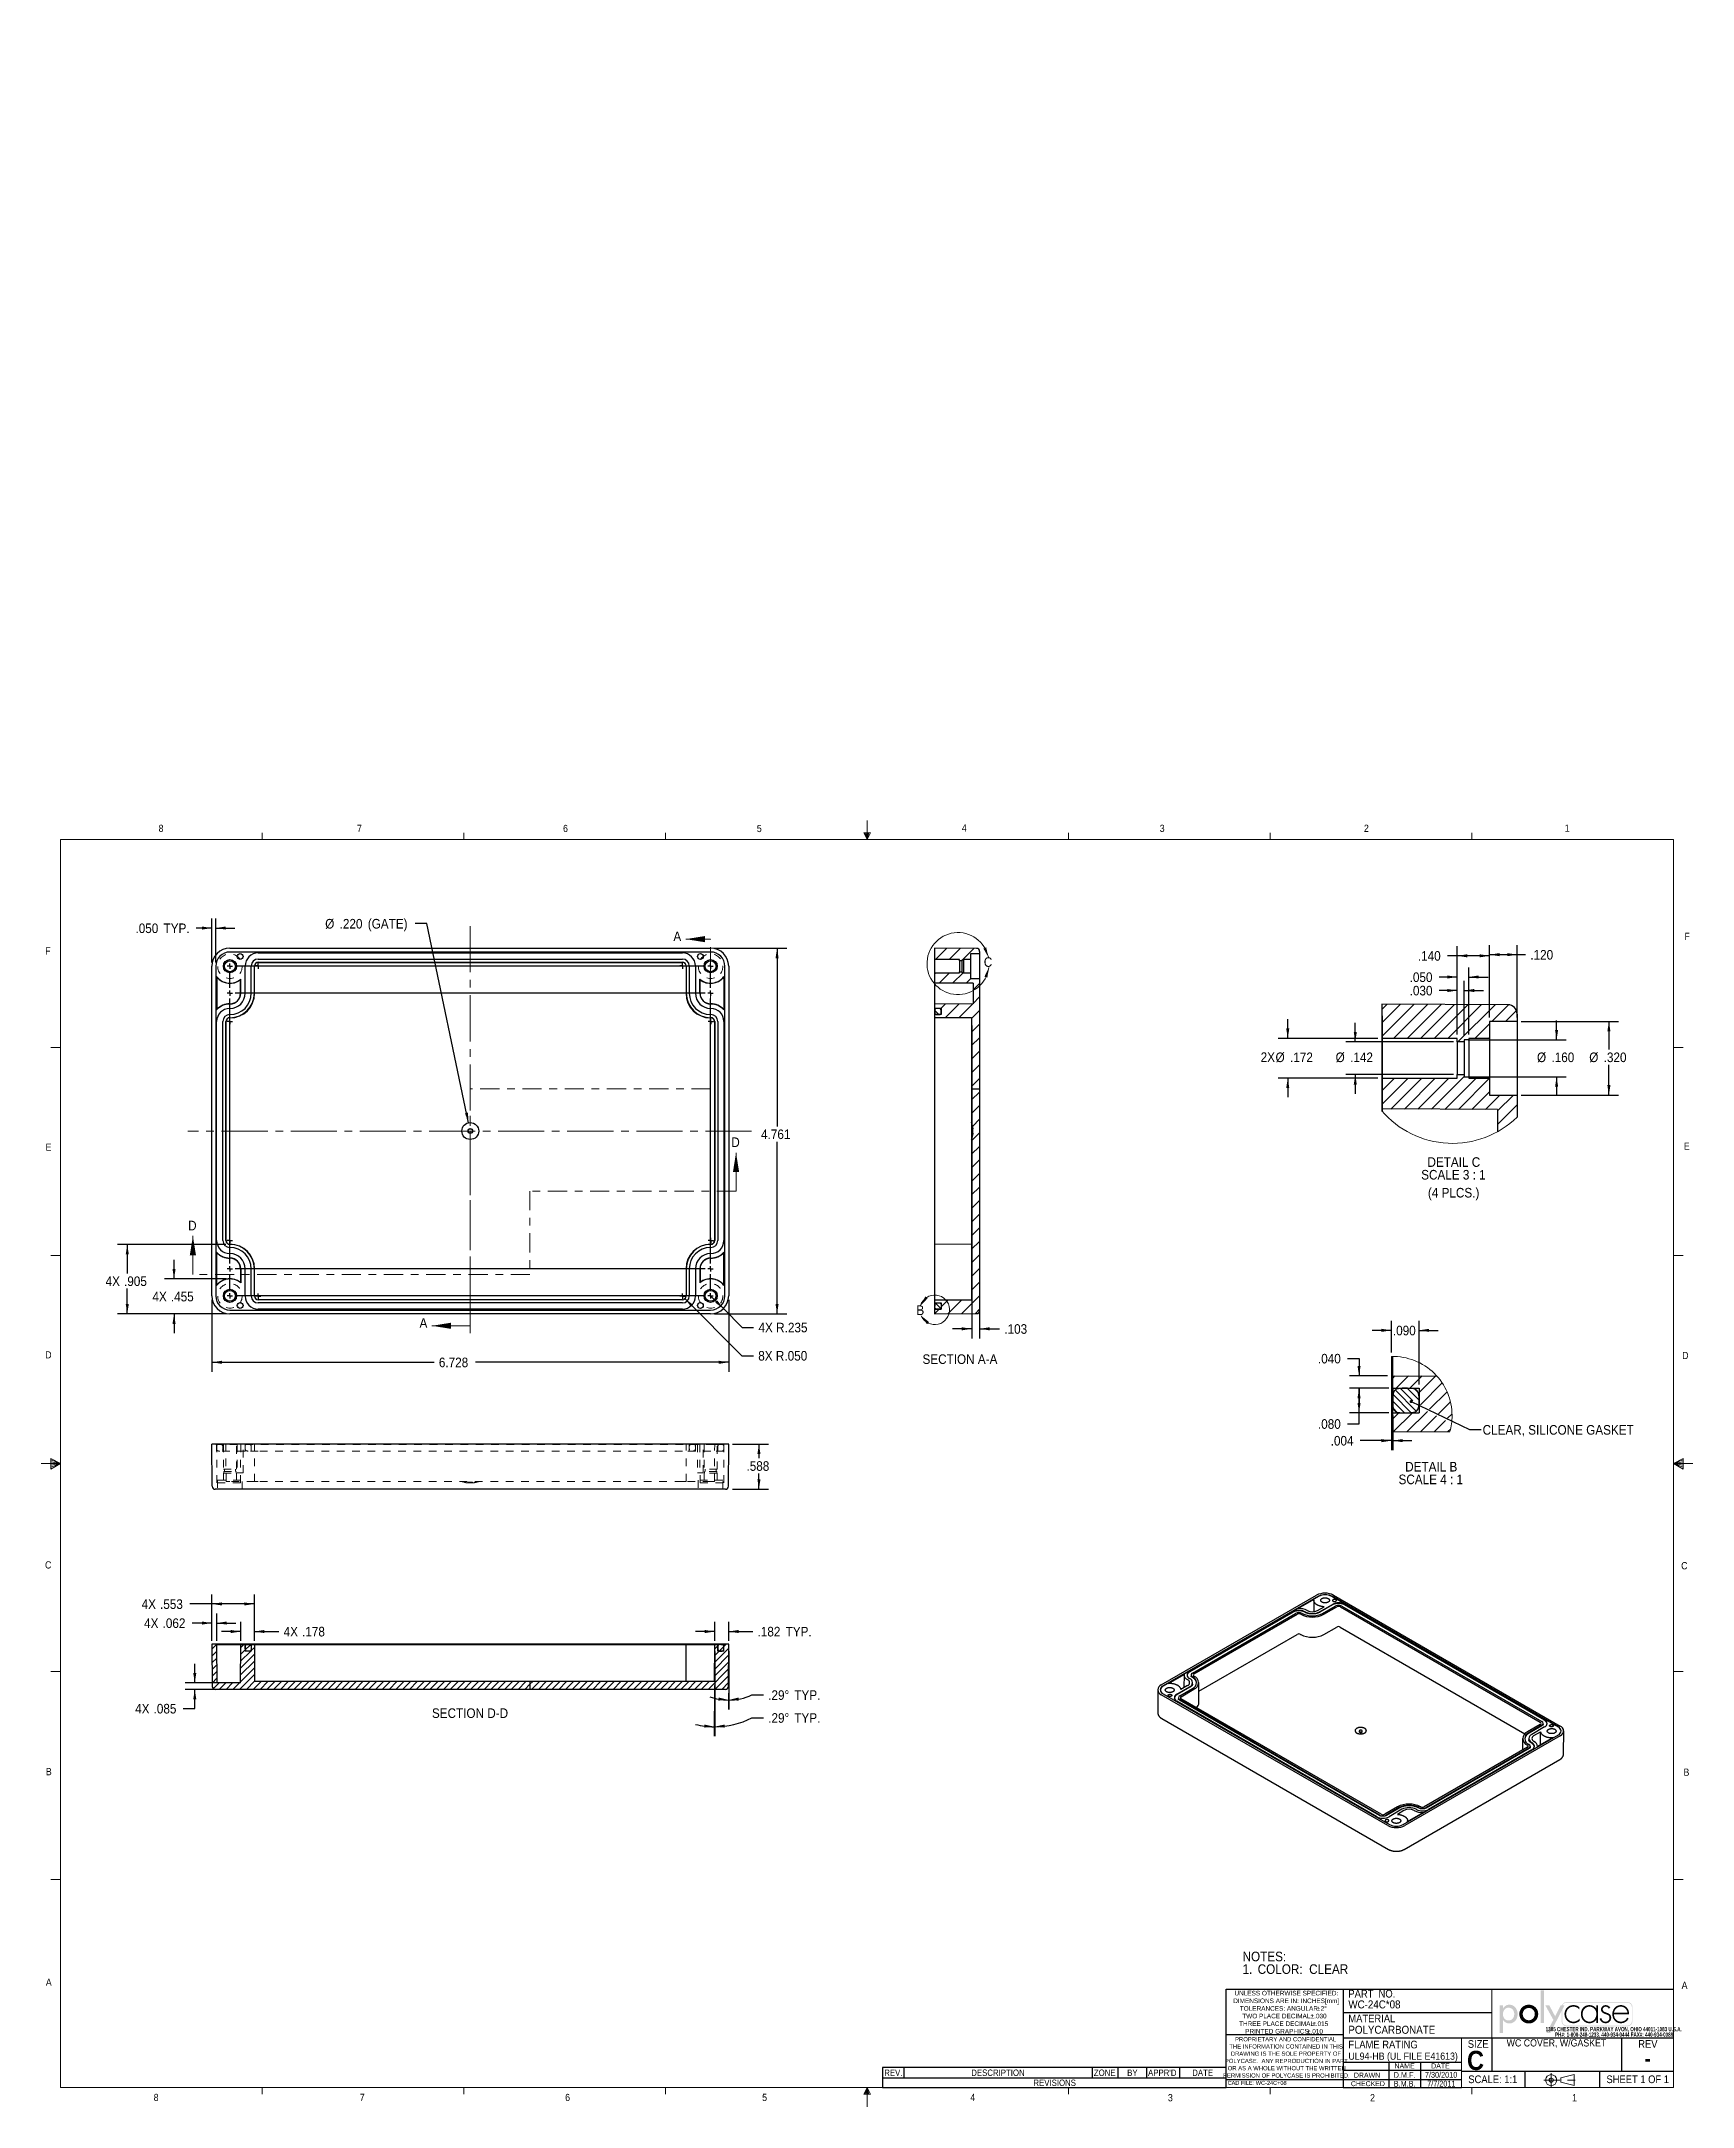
# Model space of a CAD drawing. Header units: inches. Extents: x 0.3 to 21.8, y 0.2 to 27.1.
import ezdxf

# ---------------------------------------------------------------- set-up
doc = ezdxf.new("R2010")
doc.units = ezdxf.units.IN
doc.header["$MEASUREMENT"] = 0
for name, pattern in [('SLD-Center', [0.75, 0.6, -0.05, 0.05, -0.05]), ('SLD-Dashed', [0.075, 0.05, -0.025]), ('SLD-Solid', [0]), ('SLD-Thin-Thick-Chain', [0.4, 0.25, -0.05, 0.05, -0.05])]:
    doc.linetypes.add(name, pattern=pattern)
doc.layers.add('FORMAT', color=7, linetype='SLD-Solid')
doc.layers.add('SLD-0', color=7, linetype='SLD-Solid')
doc.styles.add('SLDTEXTSTYLE0', font='GOTHICB.TTF', dxfattribs={"width": 0.639595})
doc.styles.add('SLDTEXTSTYLE1', font='GOTHIC.TTF', dxfattribs={"width": 0.913})
doc.styles.add('SLDTEXTSTYLE2', font='GOTHICB.TTF', dxfattribs={"width": 0.913})
doc.styles.get("Standard").update_dxf_attribs({"font": 'GOTHIC.TTF'})
doc.dimstyles.new('SLDDIMSTYLE0', dxfattribs={"dimtxt": 0.125, "dimasz": 0.13, "dimexe": 0, "dimexo": 0.0625, "dimgap": 0.03125, "dimtad": 0, "dimtih": 1, "dimtoh": 1, "dimdec": 3, "dimrnd": 1e-09, "dimzin": 12, "dimdsep": 46, "dimtxsty": 'SLDTEXTSTYLE1', "dimsah": 1, "dimcen": 0.09, "dimadec": 0, "dimazin": 3, "dimtfac": 1, "dimtdec": 3, "dimtofl": 0, "dimtmove": 0, "dimatfit": 3, "dimfxl": 1, "dimfrac": 2, "dimtolj": 1, "dimtzin": 12, "dimarcsym": 0})
doc.dimstyles.new('SLDDIMSTYLE1', dxfattribs={"dimtxt": 0.125, "dimasz": 0.13, "dimexe": 0, "dimexo": 0.0625, "dimgap": 0.03125, "dimtad": 0, "dimtih": 1, "dimtoh": 1, "dimdec": 3, "dimrnd": 1e-09, "dimzin": 12, "dimdsep": 46, "dimtxsty": 'SLDTEXTSTYLE1', "dimsah": 1, "dimcen": 0, "dimadec": 0, "dimazin": 3, "dimtfac": 1, "dimtdec": 3, "dimtofl": 0, "dimtmove": 0, "dimatfit": 3, "dimfxl": 1, "dimfrac": 2, "dimtolj": 1, "dimtzin": 12, "dimarcsym": 0})
doc.dimstyles.new('SLDDIMSTYLE10', dxfattribs={"dimtxt": 0.125, "dimasz": 0.13, "dimexe": 0, "dimexo": 0.0625, "dimgap": 0.03125, "dimtad": 0, "dimtih": 1, "dimtoh": 1, "dimdec": 3, "dimlfac": 0.333333, "dimrnd": 1e-09, "dimzin": 4, "dimdsep": 46, "dimtxsty": 'SLDTEXTSTYLE1', "dimsah": 1, "dimcen": 0.09, "dimadec": 0, "dimazin": 1, "dimtfac": 1, "dimtdec": 3, "dimtofl": 0, "dimtmove": 0, "dimatfit": 3, "dimfxl": 1, "dimfrac": 2, "dimtolj": 1, "dimtzin": 12, "dimarcsym": 0})
doc.dimstyles.new('SLDDIMSTYLE11', dxfattribs={"dimtxt": 0.125, "dimasz": 0.13, "dimexe": 0, "dimexo": 0.0625, "dimgap": 0.03125, "dimtad": 0, "dimtih": 1, "dimtoh": 1, "dimdec": 3, "dimlfac": 0.333333, "dimrnd": 1e-09, "dimzin": 12, "dimdsep": 46, "dimtxsty": 'SLDTEXTSTYLE1', "dimsah": 1, "dimcen": 0.09, "dimadec": 0, "dimazin": 3, "dimtfac": 1, "dimtdec": 3, "dimtmove": 0, "dimatfit": 0, "dimfxl": 1, "dimfrac": 2, "dimtolj": 1, "dimtzin": 12, "dimarcsym": 0})
doc.dimstyles.new('SLDDIMSTYLE12', dxfattribs={"dimtxt": 0.125, "dimasz": 0.13, "dimexe": 0, "dimexo": 0.0625, "dimgap": 0.03125, "dimtad": 0, "dimtih": 1, "dimtoh": 1, "dimdec": 3, "dimlfac": 0.333333, "dimrnd": 1e-09, "dimzin": 4, "dimdsep": 46, "dimtxsty": 'SLDTEXTSTYLE1', "dimsah": 1, "dimcen": 0.09, "dimadec": 0, "dimazin": 1, "dimtfac": 1, "dimtdec": 3, "dimtmove": 0, "dimatfit": 0, "dimfxl": 1, "dimfrac": 2, "dimtolj": 1, "dimtzin": 12, "dimarcsym": 0})
doc.dimstyles.new('SLDDIMSTYLE13', dxfattribs={"dimtxt": 0.125, "dimasz": 0.13, "dimexe": 0, "dimexo": 0.0625, "dimgap": 0.03125, "dimtad": 0, "dimtih": 1, "dimtoh": 1, "dimdec": 4, "dimzin": 12, "dimdsep": 46, "dimtxsty": 'SLDTEXTSTYLE1', "dimsah": 1, "dimcen": 0.09, "dimazin": 3, "dimtfac": 1, "dimtofl": 0, "dimtmove": 0, "dimatfit": 3, "dimfxl": 1, "dimfrac": 2, "dimtolj": 1, "dimtzin": 12, "dimarcsym": 0})
doc.dimstyles.new('SLDDIMSTYLE2', dxfattribs={"dimtxt": 0.125, "dimasz": 0.13, "dimexe": 0, "dimexo": 0.0625, "dimgap": 0.03125, "dimtad": 0, "dimtih": 1, "dimtoh": 1, "dimdec": 3, "dimrnd": 1e-09, "dimzin": 4, "dimdsep": 46, "dimtxsty": 'SLDTEXTSTYLE1', "dimsah": 1, "dimcen": 0, "dimadec": 0, "dimazin": 1, "dimtfac": 1, "dimtdec": 3, "dimtofl": 0, "dimtmove": 0, "dimatfit": 3, "dimfxl": 1, "dimfrac": 2, "dimtolj": 1, "dimtzin": 12, "dimarcsym": 0})
doc.dimstyles.new('SLDDIMSTYLE3', dxfattribs={"dimtxt": 0.125, "dimasz": 0.13, "dimexe": 0, "dimexo": 0.0625, "dimgap": 0.03125, "dimtad": 0, "dimtih": 1, "dimtoh": 1, "dimdec": 3, "dimrnd": 1e-09, "dimzin": 12, "dimdsep": 46, "dimtxsty": 'SLDTEXTSTYLE1', "dimsah": 1, "dimcen": 0.09, "dimadec": 0, "dimazin": 3, "dimtfac": 1, "dimtdec": 3, "dimtmove": 0, "dimatfit": 0, "dimfxl": 1, "dimfrac": 2, "dimtolj": 1, "dimtzin": 12, "dimarcsym": 0})
doc.dimstyles.new('SLDDIMSTYLE4', dxfattribs={"dimtxt": 0.125, "dimasz": 0.13, "dimexe": 0, "dimexo": 0.0625, "dimgap": 0.03125, "dimtad": 0, "dimtih": 1, "dimtoh": 1, "dimdec": 3, "dimrnd": 1e-09, "dimzin": 4, "dimdsep": 46, "dimtxsty": 'SLDTEXTSTYLE1', "dimsah": 1, "dimcen": 0.09, "dimadec": 0, "dimazin": 1, "dimtfac": 1, "dimtdec": 3, "dimtmove": 0, "dimatfit": 0, "dimfxl": 1, "dimfrac": 2, "dimtolj": 1, "dimtzin": 12, "dimarcsym": 0})
doc.dimstyles.new('SLDDIMSTYLE5', dxfattribs={"dimtxt": 0.125, "dimasz": 0.13, "dimexe": 0, "dimexo": 0.0625, "dimgap": 0.03125, "dimtad": 0, "dimtih": 1, "dimtoh": 1, "dimdec": 3, "dimrnd": 1e-09, "dimzin": 4, "dimdsep": 46, "dimtxsty": 'SLDTEXTSTYLE1', "dimsah": 1, "dimcen": 0, "dimadec": 0, "dimazin": 1, "dimtfac": 1, "dimtdec": 3, "dimtofl": 0, "dimtmove": 0, "dimatfit": 3, "dimfxl": 1, "dimfrac": 2, "dimtolj": 1, "dimtzin": 12, "dimarcsym": 0})
doc.dimstyles.new('SLDDIMSTYLE6', dxfattribs={"dimtxt": 0.125, "dimasz": 0.13, "dimexe": 0, "dimexo": 0.0625, "dimgap": 0.03125, "dimtad": 0, "dimtih": 1, "dimtoh": 1, "dimdec": 3, "dimlfac": 0.25, "dimrnd": 1e-09, "dimzin": 4, "dimdsep": 46, "dimtxsty": 'SLDTEXTSTYLE1', "dimsah": 1, "dimcen": 0.09, "dimadec": 0, "dimazin": 1, "dimtfac": 1, "dimtdec": 3, "dimtmove": 0, "dimatfit": 0, "dimfxl": 1, "dimfrac": 2, "dimtolj": 1, "dimtzin": 12, "dimarcsym": 0})
doc.dimstyles.new('SLDDIMSTYLE7', dxfattribs={"dimtxt": 0.125, "dimasz": 0.13, "dimexe": 0, "dimexo": 0.0625, "dimgap": 0.03125, "dimtad": 0, "dimtih": 1, "dimtoh": 1, "dimdec": 3, "dimlfac": 0.25, "dimrnd": 1e-09, "dimzin": 4, "dimdsep": 46, "dimtxsty": 'SLDTEXTSTYLE1', "dimsah": 1, "dimcen": 0.09, "dimadec": 0, "dimazin": 1, "dimtfac": 1, "dimtdec": 3, "dimtofl": 0, "dimtmove": 0, "dimatfit": 3, "dimfxl": 1, "dimfrac": 2, "dimtolj": 1, "dimtzin": 12, "dimarcsym": 0})
doc.dimstyles.new('SLDDIMSTYLE8', dxfattribs={"dimtxt": 0.125, "dimasz": 0.13, "dimexe": 0, "dimexo": 0.0625, "dimgap": 0.03125, "dimtad": 0, "dimtih": 1, "dimtoh": 1, "dimdec": 3, "dimlfac": 0.25, "dimrnd": 1e-09, "dimzin": 12, "dimdsep": 46, "dimtxsty": 'SLDTEXTSTYLE1', "dimsah": 1, "dimcen": 0.09, "dimadec": 0, "dimazin": 3, "dimtfac": 1, "dimtdec": 3, "dimtmove": 0, "dimatfit": 0, "dimfxl": 1, "dimfrac": 2, "dimtolj": 1, "dimtzin": 12, "dimarcsym": 0})
doc.dimstyles.new('SLDDIMSTYLE9', dxfattribs={"dimtxt": 0, "dimasz": 0.04, "dimexe": 0, "dimexo": 0.0625, "dimgap": 0, "dimtad": 0, "dimtih": 1, "dimtoh": 1, "dimdec": 0, "dimrnd": 1e-09, "dimzin": 0, "dimdsep": 46, "dimtxsty": 'Standard', "dimblk1": 'DOT', "dimblk2": 'DOT', "dimsah": 1, "dimcen": 0.09, "dimadec": 0, "dimazin": 0, "dimtfac": 0.04, "dimtdec": 0, "dimtofl": 0, "dimtmove": 0, "dimatfit": 3, "dimldrblk": 'DOT', "dimfxl": 1, "dimfrac": 2, "dimtolj": 1, "dimtzin": 0, "dimarcsym": 0})

msp = doc.modelspace()

# ---------------------------------------------------------------- texts
at = {"color": 7, "linetype": 'Continuous', "lineweight": 0, "char_height": 0.09375, "attachment_point": 1, "style": 'SLDTEXTSTYLE1'}
for s, insert in [('8', (1.80011, 16.85158)), ('7', (4.38324, 16.85142)), ('6', (7.0654, 16.8511)), ('5', (9.58856, 16.85056)), ('4', (12.25716, 16.8561)), ('3', (14.83413, 16.85254)), ('2', (17.49284, 16.85346)), ('1', (20.10713, 16.8552)), ('F', (21.66553, 15.44538)), ('F', (0.32424, 15.2565)), ('E', (0.32911, 12.70161)), ('E', (21.65688, 12.71509)), ('D', (0.3241, 9.99739)), ('D', (21.6359, 9.98975)), ('C', (0.32123, 7.26318)), ('C', (21.62271, 7.25259)), ('B', (0.3323, 4.57178)), ('B', (21.65336, 4.56466)), ('A', (0.33186, 1.83123)), ('A', (21.62871, 1.79005)), ('8', (1.73575, 0.33013)), ('7', (4.41847, 0.33066)), ('6', (7.09334, 0.33013)), ('5', (9.65807, 0.33089)), ('4', (12.36796, 0.33089)), ('3', (14.94054, 0.3269)), ('2', (17.57296, 0.3269)), ('1', (20.20229, 0.3269))]:
    msp.add_mtext(s, dxfattribs=dict(at, insert=insert))
at = {"color": 7, "linetype": 'Continuous', "char_height": 0.125, "attachment_point": 1, "style": 'SLDTEXTSTYLE1'}
for s, insert in [('A', (8.50197, 15.46214)), ('D', (9.25598, 12.7814)), ('D', (2.18449, 11.69693)), ('A', (5.19719, 10.42842))]:
    msp.add_mtext(s, dxfattribs=dict(at, insert=insert))
at = {"color": 7, "linetype": 'SLD-Solid', "lineweight": 0, "char_height": 0.125, "attachment_point": 1, "style": 'SLDTEXTSTYLE1'}
for s, insert in [('C', (12.54379, 15.12698)), ('B', (11.6664, 10.59459))]:
    msp.add_mtext(s, dxfattribs=dict(at, insert=insert))
at = {"layer": 'FORMAT', "color": 7}
for s, insert, char_height, attachment_point, style in [('PART  NO.', (17.29014, 1.68362), 0.1, 1, 'SLDTEXTSTYLE1'), ('WC-24C*08', (17.29014, 1.54662), 0.104167, 1, 'SLDTEXTSTYLE1'), ('MATERIAL', (17.29014, 1.36111), 0.1, 1, 'SLDTEXTSTYLE1'), ('POLYCARBONATE', (17.29014, 1.21659), 0.1041667, 1, 'SLDTEXTSTYLE1'), ('UL94-HB (UL FILE E41613)', (17.29014, 0.86794), 0.09375, 1, 'SLDTEXTSTYLE1'), ('FLAME RATING', (17.29014, 1.02188), 0.1, 1, 'SLDTEXTSTYLE1'), ('C', (18.83513, 0.89052), 0.25, 1, 'SLDTEXTSTYLE2'), ('SIZE', (18.84491, 1.02963), 0.1, 1, 'SLDTEXTSTYLE1'), ('WC COVER, W/GASKET', (19.99947, 1.04055), 0.09375, 2, 'SLDTEXTSTYLE1'), ('REV', (21.0636, 1.03051), 0.1, 1, 'SLDTEXTSTYLE1'), ('DRAWN', (17.36238, 0.60592), 0.065, 1, 'SLDTEXTSTYLE1'), ('D.M.F.', (18.02201, 0.61376), 0.075, 2, 'SLDTEXTSTYLE1'), ('NAME', (18.02193, 0.72632), 0.065, 2, 'SLDTEXTSTYLE1'), ('7/30/2010', (18.49744, 0.61592), 0.075, 2, 'SLDTEXTSTYLE1'), ('DATE', (18.48943, 0.72632), 0.065, 2, 'SLDTEXTSTYLE1'), ('SCALE: 1:1', (18.85157, 0.56945), 0.1, 1, 'SLDTEXTSTYLE1'), ('SHEET 1 OF 1', (20.65008, 0.56978), 0.1, 1, 'SLDTEXTSTYLE1'), ('-', (21.18699, 0.89054), 0.2, 2, 'SLDTEXTSTYLE2'), ('CAD FILE: WC-24C+08', (15.7175, 0.49897), 0.0520833, 1, 'SLDTEXTSTYLE1'), ('CHECKED', (17.32305, 0.49519), 0.065, 1, 'SLDTEXTSTYLE1'), ('B.M.B.', (18.02263, 0.49945), 0.075, 2, 'SLDTEXTSTYLE1'), ('7/7/2011', (18.50002, 0.50018), 0.075, 2, 'SLDTEXTSTYLE1')]:
    msp.add_mtext(s, dxfattribs=dict(at, insert=insert, char_height=char_height, attachment_point=attachment_point, style=style))
at = {"layer": 'SLD-0', "char_height": 0.125, "style": 'SLDTEXTSTYLE1'}
for s, insert, attachment_point in [('(4 PLCS.)', (18.66051, 12.1244), 2), ('SECTION A-A', (12.23303, 9.95741), 2), ('CLEAR, SILICONE GASKET', (19.03788, 9.03683), 1), ('SECTION D-D', (5.85459, 5.34872), 2)]:
    msp.add_mtext(s, dxfattribs=dict(at, insert=insert, attachment_point=attachment_point))

# ---------------------------------------------------------------- blocks, each defined once
blk = doc.blocks.new('ThirdAngleProjectionBlock')
at = {"color": 7, "linetype": 'SLD-Center', "lineweight": 0}
for p, q in [((0, 0.253), (1.202, 0.253)), ((0.275, 0.506), (0.275, 0))]:
    blk.add_line(p, q, dxfattribs=at)
at = {"color": 7, "linetype": 'SLD-Solid', "lineweight": 0}
for p, q in [((0.632, 0.332), (1.13, 0.459)), ((0.632, 0.332), (0.632, 0.174)), ((0.632, 0.174), (1.13, 0.048)), ((1.13, 0.459), (1.13, 0.048))]:
    blk.add_line(p, q, dxfattribs=at)
for radius in [0.206, 0.0789]:
    blk.add_circle((0.275, 0.253), radius, dxfattribs=at)
blk = doc.blocks.new('SW_NOTE_0')
at = {"color": 0, "linetype": 'Continuous', "lineweight": 0, "char_height": 0.055, "attachment_point": 2, "style": 'SLDTEXTSTYLE0'}
for s, insert in [('1305 CHESTER IND. PARKWAY AVON, OHIO 44011-1083 U.S.A. ', (0.75, 0.07)), ('PH#: 1-800-248-1233, 440-934-0444 FAX#: 440-934-0088', (0.756, -0.001))]:
    blk.add_mtext(s, dxfattribs=dict(at, insert=insert))
blk = doc.blocks.new('Block2')
at = {"linetype": 'Continuous'}
blk.add_hatch(color=7, dxfattribs=at).paths.add_polyline_path([(1.559, 0.355), (1.559, 1.505), (1.44, 1.505), (1.44, 0.355)], flags=0)
h = blk.add_hatch(color=7, dxfattribs=at)
edge = h.paths.add_edge_path(flags=0)
edge.add_spline(control_points=[(0.122, 0.452), (0.17, 0.382), (0.245, 0.334), (0.333, 0.334)], knot_values=[4, 4, 4, 4, 5, 5, 5, 5], weights=[1, 1, 1, 1], degree=3, periodic=0)
edge.add_spline(control_points=[(0.333, 0.334), (0.523, 0.334), (0.629, 0.492), (0.629, 0.669)], knot_values=[3, 3, 3, 3, 4, 4, 4, 4], weights=[1, 1, 1, 1], degree=3, periodic=0)
edge.add_spline(control_points=[(0.629, 0.669), (0.629, 0.839), (0.517, 0.994), (0.338, 0.994)], knot_values=[2, 2, 2, 2, 3, 3, 3, 3], weights=[1, 1, 1, 1], degree=3, periodic=0)
edge.add_spline(control_points=[(0.338, 0.994), (0.245, 0.994), (0.171, 0.946), (0.122, 0.872)], knot_values=[1, 1, 1, 1, 2, 2, 2, 2], weights=[1, 1, 1, 1], degree=3, periodic=0)
edge.add_line((0.122, 0.872), (0.119, 0.872))
edge.add_line((0.119, 0.872), (0.119, 0.975))
edge.add_line((0.119, 0.975), (0, 0.975))
edge.add_line((0, 0.975), (0, 0))
edge.add_line((0, 0), (0.119, 0))
edge.add_line((0.119, 0), (0.119, 0.452))
edge.add_line((0.119, 0.452), (0.122, 0.452))
edge = h.paths.add_edge_path(flags=0)
edge.add_spline(control_points=[(0.113, 0.665), (0.113, 0.78), (0.185, 0.888), (0.309, 0.888), (0.437, 0.888), (0.51, 0.786), (0.51, 0.665)], knot_values=[0, 0, 0, 0, 1, 1, 1, 2, 2, 2, 2], weights=[1, 1, 1, 1, 1, 1, 1], degree=3, periodic=0)
edge.add_spline(control_points=[(0.51, 0.665), (0.51, 0.543), (0.439, 0.44), (0.309, 0.44), (0.183, 0.44), (0.113, 0.549), (0.113, 0.665)], knot_values=[2, 2, 2, 2, 3, 3, 3, 4, 4, 4, 4], weights=[1, 1, 1, 1, 1, 1, 1], degree=3, periodic=0)
h = blk.add_hatch(color=7, dxfattribs=at)
edge = h.paths.add_edge_path(flags=0)
edge.add_spline(control_points=[(0.69, 0.664), (0.69, 0.477), (0.836, 0.334), (1.022, 0.334), (1.207, 0.334), (1.353, 0.477), (1.353, 0.664)], knot_values=[0, 0, 0, 0, 1, 1, 1, 2, 2, 2, 2], weights=[1, 1, 1, 1, 1, 1, 1], degree=3, periodic=0)
edge.add_spline(control_points=[(1.353, 0.664), (1.353, 0.851), (1.207, 0.994), (1.022, 0.994), (0.836, 0.994), (0.69, 0.851), (0.69, 0.664)], knot_values=[2, 2, 2, 2, 3, 3, 3, 4, 4, 4, 4], weights=[1, 1, 1, 1, 1, 1, 1], degree=3, periodic=0)
edge = h.paths.add_edge_path(flags=0)
edge.add_spline(control_points=[(1.234, 0.664), (1.234, 0.547), (1.139, 0.448), (1.022, 0.448), (0.904, 0.448), (0.81, 0.547), (0.81, 0.664)], knot_values=[0, 0, 0, 0, 1, 1, 1, 2, 2, 2, 2], weights=[1, 1, 1, 1, 1, 1, 1], degree=3, periodic=0)
edge.add_spline(control_points=[(0.81, 0.664), (0.81, 0.782), (0.904, 0.88), (1.022, 0.88), (1.139, 0.88), (1.234, 0.782), (1.234, 0.664)], knot_values=[2, 2, 2, 2, 3, 3, 3, 4, 4, 4, 4], weights=[1, 1, 1, 1, 1, 1, 1], degree=3, periodic=0)
h = blk.add_hatch(color=7, dxfattribs=at)
edge = h.paths.add_edge_path(flags=0)
edge.add_spline(control_points=[(4.669, 0.413), (4.669, 0.316), (4.59, 0.237), (4.493, 0.237)], knot_values=[7, 7, 7, 7, 8, 8, 8, 8], weights=[1, 1, 1, 1], degree=3, periodic=0)
edge.add_line((4.493, 0.237), (2.356, 0.237))
edge.add_spline(control_points=[(2.356, 0.237), (2.259, 0.237), (2.18, 0.316), (2.18, 0.413)], knot_values=[1, 1, 1, 1, 2, 2, 2, 2], weights=[1, 1, 1, 1], degree=3, periodic=0)
edge.add_line((2.18, 0.413), (2.18, 0.781))
edge.add_line((2.18, 0.781), (1.778, 0))
edge.add_line((1.778, 0), (1.643, 0))
edge.add_line((1.643, 0), (1.887, 0.461))
edge.add_line((1.887, 0.461), (1.603, 0.975))
edge.add_line((1.603, 0.975), (1.742, 0.975))
edge.add_line((1.742, 0.975), (1.952, 0.582))
edge.add_line((1.952, 0.582), (2.146, 0.975))
edge.add_line((2.146, 0.975), (2.192, 0.975))
edge.add_spline(control_points=[(2.192, 0.975), (2.218, 1.041), (2.282, 1.087), (2.356, 1.087)], knot_values=[3.233464, 3.233464, 3.233464, 3.233464, 4, 4, 4, 4], weights=[1, 1, 1, 1], degree=3, periodic=0)
edge.add_line((2.356, 1.087), (4.493, 1.087))
edge.add_spline(control_points=[(4.493, 1.087), (4.59, 1.087), (4.669, 1.008), (4.669, 0.911)], knot_values=[5, 5, 5, 5, 6, 6, 6, 6], weights=[1, 1, 1, 1], degree=3, periodic=0)
edge.add_line((4.669, 0.911), (4.669, 0.413))
edge = h.paths.add_edge_path(flags=0)
edge.add_line((2.215, 0.975), (2.28, 0.975))
edge.add_line((2.28, 0.975), (2.201, 0.821))
edge.add_line((2.201, 0.821), (2.201, 0.413))
edge.add_spline(control_points=[(2.201, 0.413), (2.201, 0.327), (2.271, 0.258), (2.356, 0.258)], knot_values=[2, 2, 2, 2, 3, 3, 3, 3], weights=[1, 1, 1, 1], degree=3, periodic=0)
edge.add_line((2.356, 0.258), (4.493, 0.258))
edge.add_spline(control_points=[(4.493, 0.258), (4.579, 0.258), (4.649, 0.327), (4.649, 0.413)], knot_values=[4, 4, 4, 4, 5, 5, 5, 5], weights=[1, 1, 1, 1], degree=3, periodic=0)
edge.add_line((4.649, 0.413), (4.649, 0.911))
edge.add_spline(control_points=[(4.649, 0.911), (4.649, 0.997), (4.579, 1.066), (4.493, 1.066)], knot_values=[6, 6, 6, 6, 7, 7, 7, 7], weights=[1, 1, 1, 1], degree=3, periodic=0)
edge.add_line((4.493, 1.066), (2.356, 1.066))
edge.add_spline(control_points=[(2.356, 1.066), (2.293, 1.066), (2.239, 1.029), (2.215, 0.975)], knot_values=[0, 0, 0, 0, 0.732403, 0.732403, 0.732403, 0.732403], weights=[1, 1, 1, 1], degree=3, periodic=0)
h = blk.add_hatch(color=7, dxfattribs=at)
edge = h.paths.add_edge_path(flags=0)
edge.add_spline(control_points=[(2.806, 0.905), (2.745, 0.957), (2.672, 0.98), (2.593, 0.98)], knot_values=[8, 8, 8, 8, 9, 9, 9, 9], weights=[1, 1, 1, 1], degree=3, periodic=0)
edge.add_spline(control_points=[(2.593, 0.98), (2.413, 0.98), (2.278, 0.84), (2.278, 0.662)], knot_values=[7, 7, 7, 7, 8, 8, 8, 8], weights=[1, 1, 1, 1], degree=3, periodic=0)
edge.add_spline(control_points=[(2.278, 0.662), (2.278, 0.484), (2.41, 0.342), (2.592, 0.342)], knot_values=[6, 6, 6, 6, 7, 7, 7, 7], weights=[1, 1, 1, 1], degree=3, periodic=0)
edge.add_spline(control_points=[(2.592, 0.342), (2.674, 0.342), (2.752, 0.372), (2.814, 0.427)], knot_values=[5, 5, 5, 5, 6, 6, 6, 6], weights=[1, 1, 1, 1], degree=3, periodic=0)
edge.add_line((2.814, 0.427), (2.814, 0.507))
edge.add_spline(control_points=[(2.814, 0.507), (2.759, 0.44), (2.676, 0.398), (2.589, 0.398)], knot_values=[3, 3, 3, 3, 4, 4, 4, 4], weights=[1, 1, 1, 1], degree=3, periodic=0)
edge.add_spline(control_points=[(2.589, 0.398), (2.445, 0.398), (2.337, 0.523), (2.337, 0.662)], knot_values=[2, 2, 2, 2, 3, 3, 3, 3], weights=[1, 1, 1, 1], degree=3, periodic=0)
edge.add_spline(control_points=[(2.337, 0.662), (2.337, 0.802), (2.446, 0.925), (2.59, 0.925)], knot_values=[1, 1, 1, 1, 2, 2, 2, 2], weights=[1, 1, 1, 1], degree=3, periodic=0)
edge.add_spline(control_points=[(2.59, 0.925), (2.678, 0.925), (2.748, 0.889), (2.806, 0.825)], knot_values=[0, 0, 0, 0, 1, 1, 1, 1], weights=[1, 1, 1, 1], degree=3, periodic=0)
edge.add_line((2.806, 0.825), (2.806, 0.905))
h = blk.add_hatch(color=7, dxfattribs=at)
edge = h.paths.add_edge_path(flags=0)
edge.add_spline(control_points=[(3.392, 0.861), (3.34, 0.938), (3.25, 0.98), (3.156, 0.98)], knot_values=[6, 6, 6, 6, 7, 7, 7, 7], weights=[1, 1, 1, 1], degree=3, periodic=0)
edge.add_spline(control_points=[(3.156, 0.98), (2.972, 0.98), (2.857, 0.844), (2.857, 0.665)], knot_values=[5, 5, 5, 5, 6, 6, 6, 6], weights=[1, 1, 1, 1], degree=3, periodic=0)
edge.add_spline(control_points=[(2.857, 0.665), (2.857, 0.486), (2.973, 0.342), (3.159, 0.342)], knot_values=[4, 4, 4, 4, 5, 5, 5, 5], weights=[1, 1, 1, 1], degree=3, periodic=0)
edge.add_spline(control_points=[(3.159, 0.342), (3.249, 0.342), (3.347, 0.387), (3.392, 0.465)], knot_values=[3, 3, 3, 3, 4, 4, 4, 4], weights=[1, 1, 1, 1], degree=3, periodic=0)
edge.add_line((3.392, 0.465), (3.395, 0.465))
edge.add_line((3.395, 0.465), (3.395, 0.355))
edge.add_line((3.395, 0.355), (3.454, 0.355))
edge.add_line((3.454, 0.355), (3.454, 0.967))
edge.add_line((3.454, 0.967), (3.395, 0.967))
edge.add_line((3.395, 0.967), (3.395, 0.861))
edge.add_line((3.395, 0.861), (3.392, 0.861))
edge = h.paths.add_edge_path(flags=0)
edge.add_spline(control_points=[(3.398, 0.672), (3.398, 0.525), (3.314, 0.397), (3.157, 0.397), (3.009, 0.397), (2.916, 0.525), (2.916, 0.665)], knot_values=[0, 0, 0, 0, 1, 1, 1, 2, 2, 2, 2], weights=[1, 1, 1, 1, 1, 1, 1], degree=3, periodic=0)
edge.add_spline(control_points=[(2.916, 0.665), (2.916, 0.798), (3.013, 0.925), (3.153, 0.925), (3.302, 0.925), (3.398, 0.814), (3.398, 0.672)], knot_values=[2, 2, 2, 2, 3, 3, 3, 4, 4, 4, 4], weights=[1, 1, 1, 1, 1, 1, 1], degree=3, periodic=0)
h = blk.add_hatch(color=7, dxfattribs=at)
edge = h.paths.add_edge_path(flags=0)
edge.add_spline(control_points=[(3.731, 0.98), (3.793, 0.98), (3.861, 0.939), (3.887, 0.882)], knot_values=[11, 11, 11, 11, 12, 12, 12, 12], weights=[1, 1, 1, 1], degree=3, periodic=0)
edge.add_line((3.887, 0.882), (3.836, 0.856))
edge.add_spline(control_points=[(3.836, 0.856), (3.816, 0.898), (3.776, 0.925), (3.728, 0.925)], knot_values=[0, 0, 0, 0, 1, 1, 1, 1], weights=[1, 1, 1, 1], degree=3, periodic=0)
edge.add_spline(control_points=[(3.728, 0.925), (3.677, 0.925), (3.624, 0.882), (3.624, 0.829)], knot_values=[1, 1, 1, 1, 2, 2, 2, 2], weights=[1, 1, 1, 1], degree=3, periodic=0)
edge.add_spline(control_points=[(3.624, 0.829), (3.624, 0.682), (3.922, 0.754), (3.922, 0.533)], knot_values=[2, 2, 2, 2, 3, 3, 3, 3], weights=[1, 1, 1, 1], degree=3, periodic=0)
edge.add_spline(control_points=[(3.922, 0.533), (3.922, 0.42), (3.834, 0.342), (3.724, 0.342)], knot_values=[3, 3, 3, 3, 4, 4, 4, 4], weights=[1, 1, 1, 1], degree=3, periodic=0)
edge.add_spline(control_points=[(3.724, 0.342), (3.622, 0.342), (3.539, 0.404), (3.514, 0.503)], knot_values=[4, 4, 4, 4, 5, 5, 5, 5], weights=[1, 1, 1, 1], degree=3, periodic=0)
edge.add_line((3.514, 0.503), (3.572, 0.522))
edge.add_spline(control_points=[(3.572, 0.522), (3.595, 0.449), (3.644, 0.397), (3.724, 0.397)], knot_values=[6, 6, 6, 6, 7, 7, 7, 7], weights=[1, 1, 1, 1], degree=3, periodic=0)
edge.add_spline(control_points=[(3.724, 0.397), (3.801, 0.397), (3.862, 0.458), (3.862, 0.535)], knot_values=[7, 7, 7, 7, 8, 8, 8, 8], weights=[1, 1, 1, 1], degree=3, periodic=0)
edge.add_spline(control_points=[(3.862, 0.535), (3.862, 0.611), (3.804, 0.635), (3.743, 0.656)], knot_values=[8, 8, 8, 8, 9, 9, 9, 9], weights=[1, 1, 1, 1], degree=3, periodic=0)
edge.add_spline(control_points=[(3.743, 0.656), (3.659, 0.686), (3.564, 0.722), (3.564, 0.825)], knot_values=[9, 9, 9, 9, 10, 10, 10, 10], weights=[1, 1, 1, 1], degree=3, periodic=0)
edge.add_spline(control_points=[(3.564, 0.825), (3.564, 0.918), (3.642, 0.98), (3.731, 0.98)], knot_values=[10, 10, 10, 10, 11, 11, 11, 11], weights=[1, 1, 1, 1], degree=3, periodic=0)
h = blk.add_hatch(color=7, dxfattribs=at)
edge = h.paths.add_edge_path(flags=0)
edge.add_spline(control_points=[(4.554, 0.656), (4.555, 0.832), (4.445, 0.98), (4.26, 0.98)], knot_values=[6, 6, 6, 6, 7, 7, 7, 7], weights=[1, 1, 1, 1], degree=3, periodic=0)
edge.add_spline(control_points=[(4.26, 0.98), (4.081, 0.98), (3.963, 0.833), (3.963, 0.662)], knot_values=[5, 5, 5, 5, 6, 6, 6, 6], weights=[1, 1, 1, 1], degree=3, periodic=0)
edge.add_spline(control_points=[(3.963, 0.662), (3.963, 0.489), (4.078, 0.342), (4.26, 0.342)], knot_values=[4, 4, 4, 4, 5, 5, 5, 5], weights=[1, 1, 1, 1], degree=3, periodic=0)
edge.add_spline(control_points=[(4.26, 0.342), (4.38, 0.342), (4.478, 0.401), (4.534, 0.507)], knot_values=[3, 3, 3, 3, 4, 4, 4, 4], weights=[1, 1, 1, 1], degree=3, periodic=0)
edge.add_line((4.534, 0.507), (4.484, 0.537))
edge.add_spline(control_points=[(4.484, 0.537), (4.44, 0.454), (4.363, 0.398), (4.268, 0.398)], knot_values=[1, 1, 1, 1, 2, 2, 2, 2], weights=[1, 1, 1, 1], degree=3, periodic=0)
edge.add_spline(control_points=[(4.268, 0.398), (4.126, 0.398), (4.019, 0.501), (4.023, 0.656)], knot_values=[0, 0, 0, 0, 1, 1, 1, 1], weights=[1, 1, 1, 1], degree=3, periodic=0)
edge.add_line((4.023, 0.656), (4.554, 0.656))
edge = h.paths.add_edge_path(flags=0)
edge.add_spline(control_points=[(4.023, 0.712), (4.033, 0.827), (4.136, 0.925), (4.261, 0.925)], knot_values=[1, 1, 1, 1, 2, 2, 2, 2], weights=[1, 1, 1, 1], degree=3, periodic=0)
edge.add_spline(control_points=[(4.261, 0.925), (4.387, 0.925), (4.48, 0.824), (4.494, 0.712)], knot_values=[0, 0, 0, 0, 1, 1, 1, 1], weights=[1, 1, 1, 1], degree=3, periodic=0)
edge.add_line((4.494, 0.712), (4.023, 0.712))
blk = doc.blocks.new('POLYCASE LOGO')
at = {"color": 7, "linetype": 'Continuous', "xscale": 0.37, "yscale": 0.37, "zscale": 0.37}
blk.add_blockref('Block2', (0.101, -0.571), dxfattribs=at)
at = {"color": 7, "linetype": 'Continuous', "lineweight": 0}
blk.add_blockref('SW_NOTE_0', (0.835, -0.564), dxfattribs=at)
blk = doc.blocks.new('SW_NOTE_1')
at = {"layer": 'SLD-0', "color": 0, "char_height": 0.125, "attachment_point": 1, "style": 'SLDTEXTSTYLE1'}
for s, insert in [('NOTES:', (0, 0.16)), ('1.', (0, -0.005)), ('COLOR:  CLEAR', (0.197, -0.005))]:
    blk.add_mtext(s, dxfattribs=dict(at, insert=insert))
blk = doc.blocks.new('SW_NOTE_2')
at = {"layer": 'FORMAT', "color": 0, "char_height": 0.06, "attachment_point": 2, "style": 'SLDTEXTSTYLE1'}
for s, insert in [('UNLESS OTHERWISE SPECIFIED:', (0.567, 0.077)), ('DIMENSIONS ARE IN: INCHES[mm]', (0.565, -0.023)), ('TOLERANCES: ANGULAR: ', (0.481, -0.122)), ('TWO PLACE DECIMAL: ', (0.448, -0.221)), ('%%p', (0.905, -0.221)), ('.030', (1.01, -0.221)), ('%%p', (0.986, -0.122)), ('2', (1.037, -0.122)), ('%%d', (1.077, -0.122)), ('THREE PLACE DECIMAL: ', (0.451, -0.321)), ('PRINTED GRAPHICS: ', (0.456, -0.42)), ('%%p', (0.857, -0.42)), ('.010', (0.962, -0.42)), ('%%p', (0.926, -0.321)), ('.015', (1.031, -0.321))]:
    blk.add_mtext(s, dxfattribs=dict(at, insert=insert))
blk = doc.blocks.new('SW_NOTE_3')
at = {"layer": 'FORMAT', "color": 0, "char_height": 0.055, "attachment_point": 2, "style": 'SLDTEXTSTYLE1'}
for s, insert in [('PROPRIETARY AND CONFIDENTIAL', (0.583, 0.07)), ('POLYCASE.  ANY REPRODUCTION IN PART ', (0.593, -0.213)), ('THE INFORMATION CONTAINED IN THIS', (0.589, -0.024)), ('DRAWING IS THE SOLE PROPERTY OF', (0.587, -0.118)), ('PERMISSION OF POLYCASE IS PROHIBITED.', (0.592, -0.402)), ('OR AS A WHOLE WITHOUT THE WRITTEN ', (0.598, -0.307))]:
    blk.add_mtext(s, dxfattribs=dict(at, insert=insert))
blk = doc.blocks.new('SW_TABLEANNOTATION_0')
at = {"layer": 'SLD-0', "color": 0}
for p, q in [((0, 0), (0, -0.261)), ((4.472, 0), (0, 0)), ((0.278, 0), (0.278, -0.132)), ((2.729, 0), (2.729, -0.132)), ((3.062, 0), (3.062, -0.132)), ((3.435, 0), (3.435, -0.132)), ((3.863, 0), (3.863, -0.132)), ((4.472, -0.261), (4.472, 0)), ((0, -0.132), (4.472, -0.132)), ((0, -0.261), (4.472, -0.261))]:
    blk.add_line(p, q, dxfattribs=at)
at = {"layer": 'SLD-0', "color": 0, "attachment_point": 1, "style": 'SLDTEXTSTYLE1'}
for s, insert, char_height in [('REV.', (0.021, -0.025), 0.0833), ('DESCRIPTION', (1.154, -0.025), 0.08333), ('REVISIONS', (1.963, -0.156), 0.0833), ('ZONE', (2.75, -0.025), 0.0833), ('BY', (3.184, -0.025), 0.0833), ("APPR'D", (3.456, -0.025), 0.0833), ('DATE', (4.031, -0.025), 0.0833)]:
    blk.add_mtext(s, dxfattribs=dict(at, insert=insert, char_height=char_height))
blk = doc.blocks.new('*D9')
at = {"layer": 'SLD-0'}
for p, q in [((9.037, 15.245), (9.977, 15.245)), ((9.852, 15.245), (9.852, 12.924)), ((9.852, 10.484), (9.852, 12.725)), ((9.037, 10.484), (9.977, 10.484))]:
    blk.add_line(p, q, dxfattribs=at)
for points in [[(9.852, 15.245), (9.832, 15.115), (9.872, 15.115)], [(9.852, 10.484), (9.872, 10.614), (9.832, 10.614)]]:
    blk.add_solid(points, dxfattribs=at)
at = {"layer": 'SLD-0', "insert": (9.644, 12.885), "char_height": 0.125, "attachment_point": 1, "style": 'SLDTEXTSTYLE1'}
blk.add_mtext('4.761', dxfattribs=at)
blk = doc.blocks.new('*D10')
at = {"layer": 'SLD-0'}
for p, q in [((2.494, 10.669), (2.494, 9.729)), ((9.222, 10.669), (9.222, 9.729)), ((2.494, 9.854), (5.386, 9.854)), ((9.222, 9.854), (5.927, 9.854))]:
    blk.add_line(p, q, dxfattribs=at)
for points in [[(2.494, 9.854), (2.624, 9.834), (2.624, 9.874)], [(9.222, 9.854), (9.092, 9.874), (9.092, 9.834)]]:
    blk.add_solid(points, dxfattribs=at)
at = {"layer": 'SLD-0', "insert": (5.449, 9.915), "char_height": 0.125, "attachment_point": 1, "style": 'SLDTEXTSTYLE1'}
blk.add_mtext('6.728', dxfattribs=at)
blk = doc.blocks.new('*D11')
at = {"layer": 'SLD-0'}
for p, q in [((8.987, 10.719), (9.153, 10.553)), ((9.153, 10.553), (9.397, 10.308)), ((9.397, 10.308), (9.547, 10.308))]:
    blk.add_line(p, q, dxfattribs=at)
blk.add_solid([(9.153, 10.553), (9.075, 10.659), (9.047, 10.631)], dxfattribs=at)
at = {"layer": 'SLD-0', "char_height": 0.125, "attachment_point": 1, "style": 'SLDTEXTSTYLE1'}
for s, insert in [('4X R', (9.61, 10.369)), ('.235', (9.951, 10.369))]:
    blk.add_mtext(s, dxfattribs=dict(at, insert=insert))
blk = doc.blocks.new('*D12')
at = {"layer": 'SLD-0'}
for p, q in [((8.654, 10.681), (9.394, 9.94)), ((9.394, 9.94), (9.544, 9.94))]:
    blk.add_line(p, q, dxfattribs=at)
blk.add_solid([(8.654, 10.681), (8.732, 10.575), (8.76, 10.603)], dxfattribs=at)
at = {"layer": 'SLD-0', "char_height": 0.125, "attachment_point": 1, "style": 'SLDTEXTSTYLE1'}
for s, insert in [('8X R', (9.607, 10.001)), ('.050', (9.948, 10.001))]:
    blk.add_mtext(s, dxfattribs=dict(at, insert=insert))
blk = doc.blocks.new('*D13')
at = {"layer": 'SLD-0'}
for p, q in [((2.001, 10.939), (2.001, 11.189)), ((2.679, 10.939), (1.876, 10.939)), ((2.679, 10.484), (1.876, 10.484)), ((2.001, 10.484), (2.001, 10.234))]:
    blk.add_line(p, q, dxfattribs=at)
for points in [[(2.001, 10.939), (2.021, 11.069), (1.981, 11.069)], [(2.001, 10.484), (1.981, 10.354), (2.021, 10.354)]]:
    blk.add_solid(points, dxfattribs=at)
at = {"layer": 'SLD-0', "char_height": 0.125, "attachment_point": 1, "style": 'SLDTEXTSTYLE1'}
for s, insert in [('4X ', (1.72, 10.772)), ('.455', (1.96, 10.772))]:
    blk.add_mtext(s, dxfattribs=dict(at, insert=insert))
blk = doc.blocks.new('*D14')
at = {"layer": 'SLD-0'}
for p, q in [((2.676, 11.389), (1.267, 11.389)), ((1.392, 11.389), (1.392, 11.011)), ((1.392, 10.484), (1.392, 10.813)), ((2.679, 10.484), (1.267, 10.484))]:
    blk.add_line(p, q, dxfattribs=at)
for points in [[(1.392, 11.389), (1.372, 11.259), (1.412, 11.259)], [(1.392, 10.484), (1.412, 10.614), (1.372, 10.614)]]:
    blk.add_solid(points, dxfattribs=at)
at = {"layer": 'SLD-0', "char_height": 0.125, "attachment_point": 1, "style": 'SLDTEXTSTYLE1'}
for s, insert in [('4X ', (1.11, 10.972)), ('.905', (1.35, 10.972))]:
    blk.add_mtext(s, dxfattribs=dict(at, insert=insert))
blk = doc.blocks.new('*D15')
at = {"layer": 'SLD-0'}
for p, q in [((2.494, 15.06), (2.494, 15.632)), ((2.544, 15.06), (2.544, 15.632)), ((2.494, 15.507), (2.291, 15.507)), ((2.544, 15.507), (2.794, 15.507))]:
    blk.add_line(p, q, dxfattribs=at)
for points in [[(2.494, 15.507), (2.364, 15.527), (2.364, 15.487)], [(2.544, 15.507), (2.674, 15.487), (2.674, 15.527)]]:
    blk.add_solid(points, dxfattribs=at)
at = {"layer": 'SLD-0', "char_height": 0.125, "attachment_point": 1, "style": 'SLDTEXTSTYLE1'}
for s, insert in [('.050', (1.499, 15.567)), (' TYP. ', (1.822, 15.567))]:
    blk.add_mtext(s, dxfattribs=dict(at, insert=insert))
blk = doc.blocks.new('*D16')
at = {"layer": 'SLD-0'}
for p, q in [((5.291, 15.565), (5.141, 15.565)), ((5.835, 12.972), (5.291, 15.565))]:
    blk.add_line(p, q, dxfattribs=at)
blk.add_solid([(5.835, 12.972), (5.828, 13.104), (5.789, 13.096)], dxfattribs=at)
at = {"layer": 'SLD-0', "char_height": 0.125, "attachment_point": 1, "style": 'SLDTEXTSTYLE1'}
for s, insert in [('%%c', (3.969, 15.626)), ('.220', (4.157, 15.626)), (' (GATE)', (4.481, 15.626))]:
    blk.add_mtext(s, dxfattribs=dict(at, insert=insert))
blk = doc.blocks.new('SW_CENTERMARKSYMBOL_0')
at = {"layer": 'SLD-0', "color": 0}
for q in [(-0.035, 0), (0, 0.035), (0, -0.035), (0.035, 0)]:
    blk.add_line((0, 0), q, dxfattribs=at)
blk = doc.blocks.new('SW_CENTERMARKSYMBOL_1')
at = {"layer": 'SLD-0', "color": 0}
for q in [(-0.035, 0), (0, 0.035), (0, -0.035), (0.035, 0)]:
    blk.add_line((0, 0), q, dxfattribs=at)
blk = doc.blocks.new('SW_CENTERMARKSYMBOL_2')
at = {"layer": 'SLD-0', "color": 0}
for q in [(-0.035, 0), (0, 0.035), (0, -0.035), (0.035, 0)]:
    blk.add_line((0, 0), q, dxfattribs=at)
blk = doc.blocks.new('SW_CENTERMARKSYMBOL_3')
at = {"layer": 'SLD-0', "color": 0}
for q in [(-0.035, 0), (0, 0.035), (0, -0.035), (0.035, 0)]:
    blk.add_line((0, 0), q, dxfattribs=at)
blk = doc.blocks.new('SW_CENTERMARKSYMBOL_4')
at = {"layer": 'SLD-0', "color": 0}
for q in [(-0.035, 0), (0, 0.035), (0, -0.035), (0.035, 0)]:
    blk.add_line((0, 0), q, dxfattribs=at)
blk = doc.blocks.new('SW_CENTERMARKSYMBOL_5')
at = {"layer": 'SLD-0', "color": 0}
for q in [(-0.035, 0), (0, 0.035), (0, -0.035), (0.035, 0)]:
    blk.add_line((0, 0), q, dxfattribs=at)
blk = doc.blocks.new('SW_CENTERMARKSYMBOL_6')
at = {"layer": 'SLD-0', "color": 0}
for q in [(-0.035, 0), (0, 0.035), (0, -0.035), (0.035, 0)]:
    blk.add_line((0, 0), q, dxfattribs=at)
blk = doc.blocks.new('SW_CENTERMARKSYMBOL_7')
at = {"layer": 'SLD-0', "color": 0}
for q in [(-0.035, 0), (0, 0.035), (0, -0.035), (0.035, 0)]:
    blk.add_line((0, 0), q, dxfattribs=at)
blk = doc.blocks.new('SW_CENTERMARKSYMBOL_8')
at = {"layer": 'SLD-0', "color": 0}
for p, q in [((-6.258, 4.291), (-6.258, 4.326)), ((0, 4.291), (0, 4.326)), ((-6.258, 4.291), (-6.293, 4.291)), ((-6.258, 4.291), (-6.258, 4.256)), ((-6.258, 4.291), (-6.223, 4.291)), ((-6.258, 4.009), (-6.258, 4.221)), ((-0.07, 4.291), (-6.188, 4.291)), ((0, 4.291), (-0.035, 4.291)), ((0, 4.291), (0, 4.256)), ((0, 4.291), (0.035, 4.291)), ((0, 4.009), (0, 4.221)), ((-6.258, 3.939), (-6.293, 3.939)), ((-6.258, 3.939), (-6.258, 3.974)), ((-6.258, 3.939), (-6.258, 3.904)), ((-6.258, 3.939), (-6.223, 3.939)), ((-6.258, 0.422), (-6.258, 3.869)), ((-0.07, 3.939), (-6.188, 3.939)), ((0, 3.939), (-0.035, 3.939)), ((0, 3.939), (0, 3.974)), ((0, 3.939), (0, 3.904)), ((0, 3.939), (0.035, 3.939)), ((0, 0.422), (0, 3.869)), ((-6.258, 0.352), (-6.293, 0.352)), ((-6.258, 0.352), (-6.258, 0.387)), ((-6.258, 0.352), (-6.258, 0.317)), ((-6.258, 0.352), (-6.223, 0.352)), ((-6.258, 0.07), (-6.258, 0.282)), ((-0.07, 0.352), (-6.188, 0.352)), ((0, 0.352), (-0.035, 0.352)), ((0, 0.352), (0, 0.387)), ((0, 0.352), (0, 0.317)), ((0, 0.352), (0.035, 0.352)), ((0, 0.07), (0, 0.282)), ((-6.258, 0), (-6.293, 0)), ((-6.258, 0), (-6.258, 0.035)), ((-6.258, 0), (-6.258, -0.035)), ((-6.258, 0), (-6.223, 0)), ((-0.07, 0), (-6.188, 0)), ((0, 0), (-0.035, 0)), ((0, 0), (0, 0.035)), ((0, 0), (0, -0.035)), ((0, 0), (0.035, 0))]:
    blk.add_line(p, q, dxfattribs=at)
blk = doc.blocks.new('*D26')
at = {"layer": 'SLD-0'}
for p, q in [((12.386, 14.24), (12.386, 10.165)), ((12.489, 14.24), (12.489, 10.165)), ((12.386, 10.29), (12.136, 10.29)), ((12.489, 10.29), (12.748, 10.29))]:
    blk.add_line(p, q, dxfattribs=at)
for points in [[(12.386, 10.29), (12.256, 10.31), (12.256, 10.27)], [(12.489, 10.29), (12.619, 10.27), (12.619, 10.31)]]:
    blk.add_solid(points, dxfattribs=at)
at = {"layer": 'SLD-0', "insert": (12.811, 10.35), "char_height": 0.125, "attachment_point": 1, "style": 'SLDTEXTSTYLE1'}
blk.add_mtext('.103', dxfattribs=at)
blk = doc.blocks.new('SW_HATCH_0')
at = {"color": 0, "linetype": 'SLD-Solid', "lineweight": 0}
for p, q in [((0.019, 0.425), (-0.01, 0.396)), ((0.197, 0.425), (0.036, 0.264)), ((0.374, 0.426), (0.212, 0.264)), ((0.552, 0.427), (0.334, 0.209)), ((0.635, 0.334), (0.353, 0.051)), ((-0.01, 0.098), (0.144, -0.055)), ((-0.006, 0.183), (0.23, -0.053)), ((0, 0), (0.045, -0.045)), ((0.022, 0.243), (0.297, -0.032)), ((0.091, 0.262), (0.25, 0.103)), ((0.178, 0.264), (0.334, 0.108)), ((0.28, 0.251), (0.322, 0.209)), ((0.698, 0.219), (0.47, -0.008)), ((0.742, 0.087), (0.588, -0.067)), ((0.069, -0.056), (-0.026, -0.151)), ((0.246, -0.056), (-0.002, -0.303)), ((0.441, -0.037), (0.176, -0.303)), ((0.559, -0.096), (0.353, -0.302)), ((0.676, -0.156), (0.531, -0.301)), ((0.763, -0.069), (0.705, -0.126)), ((0.743, -0.266), (0.709, -0.3))]:
    blk.add_line(p, q, dxfattribs=at)
blk = doc.blocks.new('*D28')
at = {"layer": 'SLD-0'}
for p, q in [((17.279, 9.904), (17.429, 9.904)), ((17.429, 9.904), (17.429, 9.676)), ((17.801, 9.676), (17.304, 9.676)), ((17.801, 9.516), (17.304, 9.516)), ((17.429, 9.516), (17.429, 9.266))]:
    blk.add_line(p, q, dxfattribs=at)
for points in [[(17.429, 9.676), (17.449, 9.806), (17.409, 9.806)], [(17.429, 9.516), (17.409, 9.386), (17.449, 9.386)]]:
    blk.add_solid(points, dxfattribs=at)
at = {"layer": 'SLD-0', "insert": (16.894, 9.964), "char_height": 0.125, "attachment_point": 1, "style": 'SLDTEXTSTYLE1'}
blk.add_mtext('.040', dxfattribs=at)
blk = doc.blocks.new('*D29')
at = {"layer": 'SLD-0'}
for p, q in [((17.817, 9.516), (17.304, 9.516)), ((17.429, 9.196), (17.429, 9.516)), ((17.817, 9.196), (17.304, 9.196)), ((17.429, 9.053), (17.429, 9.196)), ((17.279, 9.053), (17.429, 9.053))]:
    blk.add_line(p, q, dxfattribs=at)
for points in [[(17.429, 9.516), (17.409, 9.386), (17.449, 9.386)], [(17.429, 9.196), (17.449, 9.326), (17.409, 9.326)]]:
    blk.add_solid(points, dxfattribs=at)
at = {"layer": 'SLD-0', "insert": (16.894, 9.113), "char_height": 0.125, "attachment_point": 1, "style": 'SLDTEXTSTYLE1'}
blk.add_mtext('.080', dxfattribs=at)
blk = doc.blocks.new('*D30')
at = {"layer": 'SLD-0'}
for p, q in [((17.851, 10.27), (17.601, 10.27)), ((17.851, 9.98), (17.851, 10.395)), ((18.211, 9.566), (18.211, 10.395)), ((18.211, 10.27), (18.461, 10.27))]:
    blk.add_line(p, q, dxfattribs=at)
for points in [[(17.851, 10.27), (17.721, 10.29), (17.721, 10.25)], [(18.211, 10.27), (18.341, 10.25), (18.341, 10.29)]]:
    blk.add_solid(points, dxfattribs=at)
at = {"layer": 'SLD-0', "insert": (17.87, 10.33), "char_height": 0.125, "attachment_point": 1, "style": 'SLDTEXTSTYLE1'}
blk.add_mtext('.090', dxfattribs=at)
blk = doc.blocks.new('*D31')
at = {"layer": 'SLD-0'}
for p, q in [((17.867, 9.162), (17.867, 8.709)), ((17.851, 8.948), (17.851, 8.709)), ((17.851, 8.834), (17.445, 8.834)), ((17.867, 8.834), (18.117, 8.834))]:
    blk.add_line(p, q, dxfattribs=at)
for points in [[(17.851, 8.834), (17.721, 8.854), (17.721, 8.814)], [(17.867, 8.834), (17.997, 8.814), (17.997, 8.854)]]:
    blk.add_solid(points, dxfattribs=at)
at = {"layer": 'SLD-0', "insert": (17.06, 8.895), "char_height": 0.125, "attachment_point": 1, "style": 'SLDTEXTSTYLE1'}
blk.add_mtext('.004', dxfattribs=at)
blk = doc.blocks.new('SW_NOTE_4')
at = {"layer": 'SLD-0', "color": 0, "char_height": 0.125, "attachment_point": 2, "style": 'SLDTEXTSTYLE1'}
for s, insert in [('DETAIL B ', (0.35, 0.16)), ('SCALE 4 : 1', (0.344, -0.005))]:
    blk.add_mtext(s, dxfattribs=dict(at, insert=insert))
blk = doc.blocks.new('_DOT')
at = {"color": 0, "linetype": 'ByBlock', "lineweight": -2}
blk.add_line((-0.5, 0), (-1, 0), dxfattribs=at)
at = {"color": 0, "linetype": 'ByBlock', "const_width": 0.5}
blk.add_lwpolyline([(-0.25, 0, 1), (0.25, 0, 1)], format="xyb", close=True, dxfattribs=at)
blk = doc.blocks.new('SW_HATCH_1')
at = {"color": 0, "linetype": 'SLD-Solid', "lineweight": 0}
for p, q in [((0, 0), (-0.07, -0.07)), ((0.176, -0.001), (-0.058, -0.235)), ((0.352, -0.002), (-0.058, -0.412)), ((0.528, -0.003), (0.084, -0.447)), ((0.704, -0.004), (0.26, -0.447)), ((0.879, -0.004), (0.437, -0.447)), ((1.055, -0.005), (0.614, -0.447)), ((1.231, -0.006), (0.791, -0.447)), ((1.407, -0.007), (0.923, -0.492)), ((1.334, -0.257), (1.144, -0.447)), ((1.583, -0.008), (1.366, -0.225)), ((1.685, -0.083), (1.543, -0.225)), ((1.334, -0.434), (1.321, -0.447)), ((0.098, -0.963), (-0.058, -1.119)), ((0.275, -0.963), (-0.058, -1.296)), ((0.452, -0.963), (0.049, -1.365)), ((0.628, -0.963), (0.225, -1.366)), ((0.805, -0.963), (0.401, -1.367)), ((1.004, -0.941), (0.577, -1.368)), ((1.159, -0.963), (0.753, -1.369)), ((1.334, -0.964), (0.928, -1.37)), ((1.334, -1.141), (1.104, -1.371)), ((1.467, -1.185), (1.28, -1.371)), ((1.644, -1.185), (1.439, -1.39)), ((1.694, -1.311), (1.439, -1.566))]:
    blk.add_line(p, q, dxfattribs=at)
blk = doc.blocks.new('*D35')
at = {"layer": 'SLD-0'}
for p, q in [((19.128, 14.342), (19.128, 15.286)), ((19.128, 15.161), (19.488, 15.161)), ((19.488, 14.342), (19.488, 15.286)), ((19.488, 15.161), (19.597, 15.161))]:
    blk.add_line(p, q, dxfattribs=at)
for points in [[(19.128, 15.161), (19.258, 15.141), (19.258, 15.181)], [(19.488, 15.161), (19.358, 15.181), (19.358, 15.141)]]:
    blk.add_solid(points, dxfattribs=at)
at = {"layer": 'SLD-0', "insert": (19.659, 15.222), "char_height": 0.125, "attachment_point": 1, "style": 'SLDTEXTSTYLE1'}
blk.add_mtext('.120', dxfattribs=at)
blk = doc.blocks.new('*D36')
at = {"layer": 'SLD-0'}
for p, q in [((16.501, 14.07), (16.501, 14.32)), ((17.674, 14.07), (16.376, 14.07)), ((17.674, 13.554), (16.376, 13.554)), ((16.501, 13.554), (16.501, 13.304))]:
    blk.add_line(p, q, dxfattribs=at)
for points in [[(16.501, 14.07), (16.521, 14.2), (16.481, 14.2)], [(16.501, 13.554), (16.481, 13.424), (16.521, 13.424)]]:
    blk.add_solid(points, dxfattribs=at)
at = {"layer": 'SLD-0', "char_height": 0.125, "attachment_point": 1, "style": 'SLDTEXTSTYLE1'}
for s, insert in [('2X', (16.148, 13.889)), ('%%c', (16.342, 13.887)), ('.172', (16.531, 13.887))]:
    blk.add_mtext(s, dxfattribs=dict(at, insert=insert))
blk = doc.blocks.new('*D37')
at = {"layer": 'SLD-0'}
for p, q in [((19.538, 14.292), (20.807, 14.292)), ((20.682, 14.292), (20.682, 13.926)), ((20.682, 13.332), (20.682, 13.728)), ((19.538, 13.332), (20.807, 13.332))]:
    blk.add_line(p, q, dxfattribs=at)
for points in [[(20.682, 14.292), (20.662, 14.162), (20.702, 14.162)], [(20.682, 13.332), (20.702, 13.462), (20.662, 13.462)]]:
    blk.add_solid(points, dxfattribs=at)
at = {"layer": 'SLD-0', "char_height": 0.125, "attachment_point": 1, "style": 'SLDTEXTSTYLE1'}
for s, insert in [('%%c', (20.426, 13.887)), ('.320', (20.614, 13.887))]:
    blk.add_mtext(s, dxfattribs=dict(at, insert=insert))
blk = doc.blocks.new('*D38')
at = {"layer": 'SLD-0'}
for p, q in [((18.708, 15.146), (18.581, 15.146)), ((18.708, 14.12), (18.708, 15.271)), ((19.128, 15.146), (18.708, 15.146)), ((19.128, 14.342), (19.128, 15.271))]:
    blk.add_line(p, q, dxfattribs=at)
for points in [[(18.708, 15.146), (18.838, 15.126), (18.838, 15.166)], [(19.128, 15.146), (18.998, 15.166), (18.998, 15.126)]]:
    blk.add_solid(points, dxfattribs=at)
at = {"layer": 'SLD-0', "insert": (18.195, 15.207), "char_height": 0.125, "attachment_point": 1, "style": 'SLDTEXTSTYLE1'}
blk.add_mtext('.140', dxfattribs=at)
blk = doc.blocks.new('*D39')
at = {"layer": 'SLD-0'}
for p, q in [((18.708, 14.12), (18.708, 14.819)), ((18.798, 14.102), (18.798, 14.819)), ((18.708, 14.694), (18.474, 14.694)), ((18.798, 14.694), (19.048, 14.694))]:
    blk.add_line(p, q, dxfattribs=at)
for points in [[(18.708, 14.694), (18.578, 14.714), (18.578, 14.674)], [(18.798, 14.694), (18.928, 14.674), (18.928, 14.714)]]:
    blk.add_solid(points, dxfattribs=at)
at = {"layer": 'SLD-0', "insert": (18.088, 14.755), "char_height": 0.125, "attachment_point": 1, "style": 'SLDTEXTSTYLE1'}
blk.add_mtext('.030', dxfattribs=at)
blk = doc.blocks.new('*D40')
at = {"layer": 'SLD-0'}
for p, q in [((18.708, 14.87), (18.474, 14.87)), ((18.708, 14.12), (18.708, 14.995)), ((18.858, 14.12), (18.858, 14.995)), ((18.858, 14.87), (19.108, 14.87))]:
    blk.add_line(p, q, dxfattribs=at)
for points in [[(18.708, 14.87), (18.578, 14.89), (18.578, 14.85)], [(18.858, 14.87), (18.988, 14.85), (18.988, 14.89)]]:
    blk.add_solid(points, dxfattribs=at)
at = {"layer": 'SLD-0', "insert": (18.088, 14.93), "char_height": 0.125, "attachment_point": 1, "style": 'SLDTEXTSTYLE1'}
blk.add_mtext('.050', dxfattribs=at)
blk = doc.blocks.new('*D41')
at = {"layer": 'SLD-0'}
for p, q in [((17.38, 14.025), (17.38, 14.275)), ((18.658, 14.025), (17.255, 14.025)), ((18.658, 13.599), (17.255, 13.599)), ((17.38, 13.599), (17.38, 13.349))]:
    blk.add_line(p, q, dxfattribs=at)
for points in [[(17.38, 14.025), (17.4, 14.155), (17.36, 14.155)], [(17.38, 13.599), (17.36, 13.469), (17.4, 13.469)]]:
    blk.add_solid(points, dxfattribs=at)
at = {"layer": 'SLD-0', "char_height": 0.125, "attachment_point": 1, "style": 'SLDTEXTSTYLE1'}
for s, insert in [('%%c', (17.124, 13.887)), ('.142', (17.313, 13.887))]:
    blk.add_mtext(s, dxfattribs=dict(at, insert=insert))
blk = doc.blocks.new('*D42')
at = {"layer": 'SLD-0'}
for p, q in [((20.001, 14.052), (20.001, 14.302)), ((18.848, 14.052), (20.126, 14.052)), ((18.848, 13.572), (20.126, 13.572)), ((20.001, 13.572), (20.001, 13.322))]:
    blk.add_line(p, q, dxfattribs=at)
for points in [[(20.001, 14.052), (20.021, 14.182), (19.981, 14.182)], [(20.001, 13.572), (19.981, 13.442), (20.021, 13.442)]]:
    blk.add_solid(points, dxfattribs=at)
at = {"layer": 'SLD-0', "char_height": 0.125, "attachment_point": 1, "style": 'SLDTEXTSTYLE1'}
for s, insert in [('%%c', (19.746, 13.887)), ('.160', (19.934, 13.887))]:
    blk.add_mtext(s, dxfattribs=dict(at, insert=insert))
blk = doc.blocks.new('SW_NOTE_5')
at = {"layer": 'SLD-0', "color": 0, "char_height": 0.125, "attachment_point": 2, "style": 'SLDTEXTSTYLE1'}
for s, insert in [('DETAIL C ', (0.369, 0.16)), ('SCALE 3 : 1', (0.364, -0.005))]:
    blk.add_mtext(s, dxfattribs=dict(at, insert=insert))
blk = doc.blocks.new('*D44')
at = {"layer": 'SLD-0'}
for p, q in [((9.272, 8.789), (9.741, 8.789)), ((9.616, 8.789), (9.616, 8.605)), ((9.616, 8.201), (9.616, 8.407)), ((9.272, 8.201), (9.741, 8.201))]:
    blk.add_line(p, q, dxfattribs=at)
for points in [[(9.616, 8.789), (9.596, 8.659), (9.636, 8.659)], [(9.616, 8.201), (9.636, 8.331), (9.596, 8.331)]]:
    blk.add_solid(points, dxfattribs=at)
at = {"layer": 'SLD-0', "insert": (9.454, 8.566), "char_height": 0.125, "attachment_point": 1, "style": 'SLDTEXTSTYLE1'}
blk.add_mtext('.588', dxfattribs=at)
blk = doc.blocks.new('*D45')
at = {"layer": 'SLD-0'}
for p, q in [((9.04, 6.229), (9.04, 6.474)), ((9.222, 6.229), (9.222, 6.474)), ((9.04, 6.349), (8.79, 6.349)), ((9.222, 6.349), (9.535, 6.349))]:
    blk.add_line(p, q, dxfattribs=at)
for points in [[(9.04, 6.349), (8.91, 6.369), (8.91, 6.329)], [(9.222, 6.349), (9.352, 6.329), (9.352, 6.369)]]:
    blk.add_solid(points, dxfattribs=at)
at = {"layer": 'SLD-0', "char_height": 0.125, "attachment_point": 1, "style": 'SLDTEXTSTYLE1'}
for s, insert in [('.182', (9.598, 6.41)), (' TYP.', (9.921, 6.41))]:
    blk.add_mtext(s, dxfattribs=dict(at, insert=insert))
blk = doc.blocks.new('*D46')
at = {"layer": 'SLD-0'}
for p, q in [((2.494, 6.459), (2.237, 6.459)), ((2.494, 6.229), (2.494, 6.584)), ((2.556, 6.229), (2.556, 6.584)), ((2.556, 6.459), (2.806, 6.459))]:
    blk.add_line(p, q, dxfattribs=at)
for points in [[(2.494, 6.459), (2.364, 6.479), (2.364, 6.439)], [(2.556, 6.459), (2.686, 6.439), (2.686, 6.479)]]:
    blk.add_solid(points, dxfattribs=at)
at = {"layer": 'SLD-0', "char_height": 0.125, "attachment_point": 1, "style": 'SLDTEXTSTYLE1'}
for s, insert in [('4X ', (1.611, 6.52)), ('.062', (1.852, 6.52))]:
    blk.add_mtext(s, dxfattribs=dict(at, insert=insert))
blk = doc.blocks.new('*D47')
at = {"layer": 'SLD-0'}
for p, q in [((9.222, 6.094), (9.222, 5.333)), ((9.219, 5.545), (9.218, 5.333)), ((9.524, 5.523), (9.674, 5.523))]:
    blk.add_line(p, q, dxfattribs=at)
for start, end in [(250.2248, 269.71), (270, 294.5935)]:
    blk.add_arc((9.222, 6.183), 0.726, start, end, dxfattribs=at)
for points in [[(9.218, 5.458), (9.091, 5.49), (9.087, 5.45)], [(9.222, 5.458), (9.353, 5.449), (9.35, 5.489)]]:
    blk.add_solid(points, dxfattribs=at)
at = {"layer": 'SLD-0', "char_height": 0.125, "attachment_point": 1, "style": 'SLDTEXTSTYLE1'}
for s, insert in [('.29°', (9.737, 5.584)), (' TYP.', (10.034, 5.584))]:
    blk.add_mtext(s, dxfattribs=dict(at, insert=insert))
blk = doc.blocks.new('*D48')
at = {"layer": 'SLD-0'}
for p, q in [((2.869, 6.229), (2.869, 6.474)), ((3.047, 6.229), (3.047, 6.474)), ((2.869, 6.349), (2.619, 6.349)), ((3.047, 6.349), (3.365, 6.349))]:
    blk.add_line(p, q, dxfattribs=at)
for points in [[(2.869, 6.349), (2.739, 6.369), (2.739, 6.329)], [(3.047, 6.349), (3.177, 6.329), (3.177, 6.369)]]:
    blk.add_solid(points, dxfattribs=at)
at = {"layer": 'SLD-0', "char_height": 0.125, "attachment_point": 1, "style": 'SLDTEXTSTYLE1'}
for s, insert in [('4X ', (3.428, 6.41)), ('.178', (3.668, 6.41))]:
    blk.add_mtext(s, dxfattribs=dict(at, insert=insert))
blk = doc.blocks.new('*D49')
at = {"layer": 'SLD-0'}
for p, q in [((2.494, 6.229), (2.494, 6.833)), ((3.047, 6.229), (3.047, 6.833)), ((2.494, 6.708), (2.205, 6.708)), ((3.047, 6.708), (2.494, 6.708))]:
    blk.add_line(p, q, dxfattribs=at)
for points in [[(2.494, 6.708), (2.624, 6.688), (2.624, 6.728)], [(3.047, 6.708), (2.917, 6.728), (2.917, 6.688)]]:
    blk.add_solid(points, dxfattribs=at)
at = {"layer": 'SLD-0', "char_height": 0.125, "attachment_point": 1, "style": 'SLDTEXTSTYLE1'}
for s, insert in [('4X ', (1.579, 6.768)), ('.553', (1.819, 6.768))]:
    blk.add_mtext(s, dxfattribs=dict(at, insert=insert))
blk = doc.blocks.new('*D50')
at = {"layer": 'SLD-0'}
for p, q in [((2.271, 5.68), (2.271, 5.93)), ((2.819, 5.68), (2.146, 5.68)), ((2.819, 5.595), (2.146, 5.595)), ((2.271, 5.347), (2.271, 5.595)), ((2.121, 5.347), (2.271, 5.347))]:
    blk.add_line(p, q, dxfattribs=at)
for points in [[(2.271, 5.68), (2.291, 5.81), (2.251, 5.81)], [(2.271, 5.595), (2.251, 5.465), (2.291, 5.465)]]:
    blk.add_solid(points, dxfattribs=at)
at = {"layer": 'SLD-0', "char_height": 0.125, "attachment_point": 1, "style": 'SLDTEXTSTYLE1'}
for s, insert in [('4X ', (1.495, 5.407)), ('.085', (1.735, 5.407))]:
    blk.add_mtext(s, dxfattribs=dict(at, insert=insert))
blk = doc.blocks.new('*D51')
at = {"layer": 'SLD-0'}
for p, q in [((9.04, 6.09), (9.04, 4.985)), ((9.037, 5.648), (9.034, 4.985)), ((9.524, 5.226), (9.674, 5.226))]:
    blk.add_line(p, q, dxfattribs=at)
for start, end in [(256.3956, 269.71), (270, 296.9118)]:
    blk.add_arc((9.04, 6.179), 1.07, start, end, dxfattribs=at)
for points in [[(9.035, 5.11), (8.906, 5.138), (8.903, 5.098)], [(9.04, 5.11), (9.171, 5.098), (9.168, 5.138)]]:
    blk.add_solid(points, dxfattribs=at)
at = {"layer": 'SLD-0', "char_height": 0.125, "attachment_point": 1, "style": 'SLDTEXTSTYLE1'}
for s, insert in [('.29°', (9.737, 5.286)), (' TYP.', (10.034, 5.286))]:
    blk.add_mtext(s, dxfattribs=dict(at, insert=insert))

# ---------------------------------------------------------------- dimensions: what is measured, and where the dimension line sits
at = {"layer": 'SLD-0'}
for base, p1, p2, dimstyle, picture, middle in [((17.86717, 8.83409), (17.85117, 27.05153), (17.86717, 27.05153), 'SLDDIMSTYLE8', '*D31', (17.22125, 8.83409)), ((19.12771, 15.14649), (18.70771, 14.06957), (19.12771, 14.29157), 'SLDDIMSTYLE10', '*D38', (18.35706, 15.14649)), ((19.12771, 15.16149), (19.48771, 14.29157), (19.12771, 14.29157), 'SLDDIMSTYLE10', '*D35', (19.82096, 15.16149)), ((18.70771, 14.86998), (18.85771, 14.06957), (18.70771, 14.06957), 'SLDDIMSTYLE12', '*D40', (18.24963, 14.86998)), ((18.70771, 14.69425), (18.79771, 14.05157), (18.70771, 14.06957), 'SLDDIMSTYLE12', '*D39', (18.24963, 14.69425)), ((12.38552, 10.28961), (12.48852, 14.2903), (12.38552, 14.2903), 'SLDDIMSTYLE3', '*D26', (12.97259, 10.28961)), ((2.49393, 9.85438), (9.22193, 10.7193), (2.49393, 10.7193), 'SLDDIMSTYLE0', '*D10', (5.65629, 9.85438)), ((18.21117, 10.26976), (17.85117, 9.92962), (18.21117, 9.51553), 'SLDDIMSTYLE6', '*D30', (18.03117, 10.26976))]:
    dim = msp.add_linear_dim(base=base, p1=p1, p2=p2, dimstyle=dimstyle, dxfattribs=at)
    dim.commit()
    dim.dimension.update_dxf_attribs({"geometry": picture, "text_midpoint": middle, "dimtype": 160})
for base, p1, p2, text, dimstyle, picture, middle in [((2.49393, 15.50698), (2.54393, 12.8648), (2.49393, 12.8648), '<> TYP. ', 'SLDDIMSTYLE4', '*D15', (1.86401, 15.50698)), ((2.49393, 6.45915), (2.55593, 6.17943), (2.49393, 6.17943), '4X <>', 'SLDDIMSTYLE3', '*D46', (1.89308, 6.45915)), ((3.04693, 6.34912), (2.86893, 6.17943), (3.04693, 6.17943), '4X <>', 'SLDDIMSTYLE3', '*D48', (3.7096, 6.34912)), ((9.03993, 6.34912), (9.22193, 6.17943), (9.03993, 6.17943), '<> TYP.', 'SLDDIMSTYLE3', '*D45', (9.93954, 6.34912))]:
    dim = msp.add_linear_dim(base=base, p1=p1, p2=p2, text=text, dimstyle=dimstyle, dxfattribs=at)
    dim.commit()
    dim.dimension.update_dxf_attribs({"geometry": picture, "text_midpoint": middle, "dimtype": 160})
dim = msp.add_diameter_dim_2p(p1=(5.88053, 12.75714), p2=(5.83533, 12.97245), text='<> (GATE)', dimstyle='SLDDIMSTYLE5', dxfattribs=at)
dim.commit()
dim.dimension.update_dxf_attribs({"geometry": '*D16', "text_midpoint": (4.5238, 15.56501), "dimtype": 163})
for base, p1, p2, dimstyle, picture, middle in [((9.85185, 15.2453), (8.98693, 10.4843), (8.98693, 15.2453), 'SLDDIMSTYLE0', '*D9', (9.85185, 12.82437)), ((17.42947, 9.67553), (17.85117, 9.51553), (17.85117, 9.67553), 'SLDDIMSTYLE6', '*D28', (17.42947, 9.90371)), ((17.42947, 9.51553), (17.86717, 9.19553), (17.86717, 9.51553), 'SLDDIMSTYLE7', '*D29', (17.42947, 9.05287)), ((9.61563, 8.20055), (9.22193, 8.78855), (9.22193, 8.20055), 'SLDDIMSTYLE0', '*D44', (9.61563, 8.50589))]:
    dim = msp.add_linear_dim(base=base, p1=p1, p2=p2, angle=90, dimstyle=dimstyle, dxfattribs=at)
    dim.commit()
    dim.dimension.update_dxf_attribs({"geometry": picture, "text_midpoint": middle, "dimtype": 160})
for base, p1, p2, angle, text, dimstyle, picture, middle in [((16.50114, 14.06957), (17.72371, 13.55357), (17.72371, 14.06957), 90, '2X%%c<>', 'SLDDIMSTYLE11', '*D36', (16.50114, 13.82681)), ((17.3803, 14.02457), (18.70771, 13.59857), (18.70771, 14.02457), 90, '%%c<>', 'SLDDIMSTYLE11', '*D41', (17.3803, 13.82681)), ((20.00141, 14.05157), (18.79771, 13.57157), (18.79771, 14.05157), 90, '%%c<>', 'SLDDIMSTYLE12', '*D42', (20.00141, 13.82681)), ((20.68163, 14.29157), (19.48771, 13.33157), (19.48771, 14.29157), 90, '%%c<>', 'SLDDIMSTYLE10', '*D37', (20.68163, 13.82681)), ((1.39157, 10.4843), (2.72593, 11.3893), (2.72893, 10.4843), 90, '4X <>', 'SLDDIMSTYLE0', '*D14', (1.39157, 10.91191)), ((2.00146, 10.4843), (2.72893, 10.9393), (2.72893, 10.4843), 90, '4X <>', 'SLDDIMSTYLE3', '*D13', (2.00146, 10.7118)), ((2.49393, 6.70786), (3.04693, 6.17943), (2.49393, 6.17943), 0, '4X <>', 'SLDDIMSTYLE0', '*D49', (1.86057, 6.70786)), ((2.27063, 5.68043), (2.86893, 5.59543), (2.86936, 5.68043), 90, '4X <>', 'SLDDIMSTYLE3', '*D50', (2.27063, 5.3468))]:
    dim = msp.add_linear_dim(base=base, p1=p1, p2=p2, angle=angle, text=text, dimstyle=dimstyle, dxfattribs=at)
    dim.commit()
    dim.dimension.update_dxf_attribs({"geometry": picture, "text_midpoint": middle, "dimtype": 160})
for center, mpoint, text, dimstyle, picture, middle in [((8.61893, 10.7163), (8.65427, 10.68093), '8X <>', 'SLDDIMSTYLE2', '*D12', (9.93908, 9.94013)), ((8.98693, 10.7193), (9.15296, 10.55299), '4X <>', 'SLDDIMSTYLE1', '*D11', (9.94208, 10.30813))]:
    dim = msp.add_radius_dim(center=center, mpoint=mpoint, text=text, dimstyle=dimstyle, dxfattribs=at)
    dim.commit()
    dim.dimension.update_dxf_attribs({"geometry": picture, "text_midpoint": middle, "dimtype": 164})
for base, line1, line2, picture, middle in [((8.91056, 5.11771), ((9.03993, 6.14006), (9.03993, 6.17943)), ((9.0375, 5.69843), (9.03993, 6.17943)), '*D51', (9.52404, 5.22569)), ((9.09547, 5.46862), ((9.22193, 6.14406), (9.22193, 6.18343)), ((9.21895, 5.59543), (9.22193, 6.18343)), '*D47', (9.52404, 5.52337))]:
    dim = msp.add_angular_dim_2l(base=base, line1=line1, line2=line2, text='<> TYP.', dimstyle='SLDDIMSTYLE13', dxfattribs=at)
    dim.commit()
    dim.dimension.update_dxf_attribs({"geometry": picture, "text_midpoint": middle, "dimtype": 162})

# ---------------------------------------------------------------- hatches: boundary and pattern name
at = {"linetype": 'SLD-Solid', "lineweight": 0}
h = msp.add_hatch(dxfattribs=at)
h.set_pattern_fill('ANSI31', style=0)
edge = h.paths.add_edge_path(flags=0)
edge.add_line((12.44873, 15.24252), (11.90052, 15.2453))
edge.add_line((11.90052, 15.2453), (11.90052, 15.1953))
edge.add_line((11.90052, 15.1953), (11.90452, 15.1953))
edge.add_line((11.90452, 15.1953), (11.90452, 15.0963))
edge.add_line((11.90452, 15.0963), (12.22852, 15.0963))
edge.add_line((12.22852, 15.0963), (12.22852, 15.0813))
edge.add_line((12.22852, 15.0813), (12.25852, 15.0813))
edge.add_line((12.25852, 15.0813), (12.25852, 15.0903))
edge.add_line((12.25852, 15.0903), (12.27852, 15.0903))
edge.add_line((12.27852, 15.0903), (12.27852, 15.0963))
edge.add_line((12.27852, 15.0963), (12.36852, 15.0963))
edge.add_line((12.36852, 15.0963), (12.36852, 15.1703))
edge.add_line((12.36852, 15.1703), (12.48852, 15.1703))
edge.add_line((12.48852, 15.1703), (12.48852, 15.20252))
edge.add_arc((12.44852, 15.20252), 0.04, 0, 89.71)
h = msp.add_hatch(dxfattribs=at)
h.set_pattern_fill('ANSI31', style=0)
h.paths.add_polyline_path([(11.90452, 14.5183), (11.90452, 14.4603), (11.99052, 14.4603), (11.99052, 14.3803), (11.90452, 14.3803), (11.90452, 14.3403), (12.38552, 14.33786), (12.38552, 13.41344), (12.48852, 13.41344), (12.48852, 14.8503), (12.36852, 14.8503), (12.36852, 14.9243), (12.27852, 14.9243), (12.27852, 14.9303), (12.25852, 14.9303), (12.25852, 14.9393), (12.22852, 14.9393), (12.22852, 14.9243), (11.90452, 14.9243), (11.90452, 14.7903), (12.40352, 14.78777), (12.40352, 14.52082)], flags=0)
h = msp.add_hatch(dxfattribs=at)
h.set_pattern_fill('ANSI31', scale=0.5, angle=90, style=0)
edge = h.paths.add_edge_path(flags=0)
edge.add_spline(control_points=[(11.90452, 14.4203), (11.90452, 14.38587), (11.9104, 14.38041), (11.98465, 14.38007), (11.99052, 14.38924), (11.99052, 14.4203)], knot_values=[0, 0, 0, 0, 0.45, 0.55, 1, 1, 1, 1], weights=[1, 1, 1, 1, 1, 1], degree=3, periodic=0)
edge.add_spline(control_points=[(11.99052, 14.4203), (11.99052, 14.45135), (11.98465, 14.46053), (11.9104, 14.46019), (11.90452, 14.45472), (11.90452, 14.4203)], knot_values=[0, 0, 0, 0, 0.45, 0.55, 1, 1, 1, 1], weights=[1, 1, 1, 1, 1, 1], degree=3, periodic=0)
h = msp.add_hatch(dxfattribs=at)
h.set_pattern_fill('ANSI31', style=0)
edge = h.paths.add_edge_path(flags=0)
edge.add_line((12.48852, 13.41344), (12.38552, 13.41344))
edge.add_line((12.38552, 13.41344), (12.38552, 12.9748))
edge.add_arc((12.11825, 12.8648), 0.28903, 6.30937, 22.369982, ccw=False)
edge.add_line((12.40552, 12.89656), (12.39552, 12.8948))
edge.add_line((12.39552, 12.8948), (12.39552, 12.8348))
edge.add_line((12.39552, 12.8348), (12.40552, 12.83303))
edge.add_arc((12.11825, 12.8648), 0.28903, 337.630018, 353.69063, ccw=False)
edge.add_line((12.38552, 12.7548), (12.38552, 10.66873))
edge.add_line((12.38552, 10.66873), (11.90452, 10.6663))
edge.add_line((11.90452, 10.6663), (11.90452, 10.6263))
edge.add_line((11.90452, 10.6263), (11.99052, 10.6263))
edge.add_line((11.99052, 10.6263), (11.99052, 10.5463))
edge.add_line((11.99052, 10.5463), (11.90452, 10.5463))
edge.add_line((11.90452, 10.5463), (11.90452, 10.5343))
edge.add_line((11.90452, 10.5343), (11.90052, 10.5343))
edge.add_line((11.90052, 10.5343), (11.90052, 10.4843))
edge.add_line((11.90052, 10.4843), (12.44873, 10.48707))
edge.add_arc((12.44852, 10.52707), 0.04, 270.29, 360)
edge.add_line((12.48852, 10.52707), (12.48852, 13.41344))
h = msp.add_hatch(dxfattribs=at)
h.set_pattern_fill('ANSI31', scale=0.5, angle=90, style=0)
edge = h.paths.add_edge_path(flags=0)
edge.add_spline(control_points=[(11.99052, 10.5863), (11.99052, 10.61735), (11.98465, 10.62653), (11.9104, 10.62619), (11.90452, 10.62072), (11.90452, 10.5863)], knot_values=[0, 0, 0, 0, 0.45, 0.55, 1, 1, 1, 1], weights=[1, 1, 1, 1, 1, 1], degree=3, periodic=0)
edge.add_spline(control_points=[(11.90452, 10.5863), (11.90452, 10.55187), (11.9104, 10.54641), (11.98465, 10.54607), (11.99052, 10.55524), (11.99052, 10.5863)], knot_values=[0, 0, 0, 0, 0.45, 0.55, 1, 1, 1, 1], weights=[1, 1, 1, 1, 1, 1], degree=3, periodic=0)
h = msp.add_hatch(dxfattribs=at)
h.set_pattern_fill('ANSI31', scale=0.5, style=0)
edge = h.paths.add_edge_path(flags=0)
edge.add_line((6.6343, 5.59543), (6.6343, 5.69843))
edge.add_line((6.6343, 5.69843), (3.04936, 5.69843))
edge.add_line((3.04936, 5.69843), (3.04693, 6.17943))
edge.add_line((3.04693, 6.17943), (3.00693, 6.17943))
edge.add_line((3.00693, 6.17943), (3.00693, 6.09343))
edge.add_line((3.00693, 6.09343), (2.92693, 6.09343))
edge.add_line((2.92693, 6.09343), (2.92693, 6.17943))
edge.add_line((2.92693, 6.17943), (2.86893, 6.17943))
edge.add_line((2.86893, 6.17943), (2.8664, 5.68043))
edge.add_line((2.8664, 5.68043), (2.55846, 5.68043))
edge.add_line((2.55846, 5.68043), (2.55593, 6.17943))
edge.add_line((2.55593, 6.17943), (2.54393, 6.17943))
edge.add_line((2.54393, 6.17943), (2.54393, 6.18343))
edge.add_line((2.54393, 6.18343), (2.49393, 6.18343))
edge.add_line((2.49393, 6.18343), (2.49671, 5.63522))
edge.add_arc((2.5367, 5.63543), 0.04, 180.29, 270)
edge.add_line((2.5367, 5.59543), (6.6343, 5.59543))
h = msp.add_hatch(dxfattribs=at)
h.set_pattern_fill('ANSI31', scale=0.5, style=0)
edge = h.paths.add_edge_path(flags=0)
edge.add_spline(control_points=[(2.96693, 6.09343), (2.99799, 6.09343), (3.00716, 6.0993), (3.00682, 6.17355), (3.00136, 6.17943), (2.96693, 6.17943)], knot_values=[0, 0, 0, 0, 0.45, 0.55, 1, 1, 1, 1], weights=[1, 1, 1, 1, 1, 1], degree=3, periodic=0)
edge.add_spline(control_points=[(2.96693, 6.17943), (2.9325, 6.17943), (2.92704, 6.17355), (2.9267, 6.0993), (2.93587, 6.09343), (2.96693, 6.09343)], knot_values=[0, 0, 0, 0, 0.45, 0.55, 1, 1, 1, 1], weights=[1, 1, 1, 1, 1, 1], degree=3, periodic=0)
h = msp.add_hatch(dxfattribs=at)
h.set_pattern_fill('ANSI31', scale=0.5, style=0)
edge = h.paths.add_edge_path(flags=0)
edge.add_line((9.03993, 6.17943), (9.0375, 5.69843))
edge.add_line((9.0375, 5.69843), (6.6343, 5.69843))
edge.add_line((6.6343, 5.69843), (6.6343, 5.59543))
edge.add_line((6.6343, 5.59543), (9.17916, 5.59543))
edge.add_arc((9.17916, 5.63543), 0.04, 270, 359.71)
edge.add_line((9.21916, 5.63522), (9.22193, 6.18343))
edge.add_line((9.22193, 6.18343), (9.17193, 6.18343))
edge.add_line((9.17193, 6.18343), (9.17193, 6.17943))
edge.add_line((9.17193, 6.17943), (9.15993, 6.17943))
edge.add_line((9.15993, 6.17943), (9.15993, 6.09343))
edge.add_line((9.15993, 6.09343), (9.07993, 6.09343))
edge.add_line((9.07993, 6.09343), (9.07993, 6.17943))
edge.add_line((9.07993, 6.17943), (9.03993, 6.17943))
h = msp.add_hatch(dxfattribs=at)
h.set_pattern_fill('ANSI31', scale=0.5, style=0)
edge = h.paths.add_edge_path(flags=0)
edge.add_spline(control_points=[(9.11993, 6.17943), (9.0855, 6.17943), (9.08004, 6.17355), (9.0797, 6.0993), (9.08887, 6.09343), (9.11993, 6.09343)], knot_values=[0, 0, 0, 0, 0.45, 0.55, 1, 1, 1, 1], weights=[1, 1, 1, 1, 1, 1], degree=3, periodic=0)
edge.add_spline(control_points=[(9.11993, 6.09343), (9.15099, 6.09343), (9.16016, 6.0993), (9.15982, 6.17355), (9.15436, 6.17943), (9.11993, 6.17943)], knot_values=[0, 0, 0, 0, 0.45, 0.55, 1, 1, 1, 1], weights=[1, 1, 1, 1, 1, 1], degree=3, periodic=0)

# ---------------------------------------------------------------- linework, layer by layer
at = {"color": 7, "linetype": 'SLD-Solid', "lineweight": 0}
for p, q in [((3.14788, 16.6606), (3.14788, 16.7454)), ((5.77288, 16.6606), (5.77288, 16.7454)), ((8.39788, 16.6606), (8.39788, 16.7454)), ((10.9809, 16.74622), (11.067, 16.74622)), ((11.02288, 16.6606), (10.9809, 16.74622)), ((11.02288, 16.6606), (10.98907, 16.74622)), ((11.02288, 16.6606), (11.00855, 16.74622)), ((11.02288, 16.6606), (11.02288, 16.9083)), ((11.02288, 16.6606), (11.03583, 16.74622)), ((11.02288, 16.6606), (11.04596, 16.74622)), ((11.02288, 16.6606), (11.067, 16.74622)), ((13.64788, 16.6606), (13.64788, 16.7454)), ((16.27288, 16.6606), (16.27288, 16.7454)), ((18.89788, 16.6606), (18.89788, 16.7454)), ((0.52288, 16.6606), (21.52288, 16.6606)), ((0.52288, 16.6606), (0.52288, 0.4106)), ((21.52288, 0.4106), (21.52288, 16.6606)), ((8.98693, 15.36297), (8.66271, 15.36297)), ((0.52288, 13.9516), (0.39788, 13.9516)), ((21.52288, 13.9516), (21.64788, 13.9516)), ((9.31794, 12.08306), (9.31794, 12.58306)), ((2.24645, 10.9986), (2.24645, 11.4986)), ((0.52288, 11.2436), (0.39788, 11.2436)), ((21.52288, 11.2436), (21.64788, 11.2436)), ((5.85793, 10.32925), (5.35793, 10.32925)), ((0.52288, 8.5356), (0.27288, 8.5356)), ((0.39889, 8.60114), (0.39889, 8.46233)), ((0.52288, 8.5356), (0.39889, 8.60114)), ((0.39889, 8.58268), (0.52288, 8.5356)), ((0.39889, 8.55872), (0.52288, 8.5356)), ((0.39889, 8.46233), (0.52288, 8.5356)), ((0.39889, 8.48964), (0.52288, 8.5356)), ((0.39889, 8.51635), (0.52288, 8.5356)), ((21.52288, 8.5356), (21.64687, 8.60114)), ((21.64687, 8.58268), (21.52288, 8.5356)), ((21.64687, 8.55872), (21.52288, 8.5356)), ((21.64687, 8.51635), (21.52288, 8.5356)), ((21.64687, 8.48964), (21.52288, 8.5356)), ((21.64687, 8.46233), (21.52288, 8.5356)), ((21.52288, 8.5356), (21.77288, 8.5356)), ((21.64687, 8.60114), (21.64687, 8.46233)), ((0.52288, 5.8276), (0.39788, 5.8276)), ((21.52288, 5.8276), (21.64788, 5.8276)), ((0.52288, 3.1196), (0.39788, 3.1196)), ((21.52288, 3.1196), (21.64788, 3.1196)), ((21.52288, 0.4106), (0.52288, 0.4106)), ((3.14788, 0.4106), (3.14788, 0.3258)), ((5.77288, 0.4106), (5.77288, 0.3258)), ((8.39788, 0.4106), (8.39788, 0.3258)), ((11.02288, 0.4106), (10.9809, 0.32498)), ((10.9809, 0.32498), (11.067, 0.32498)), ((11.02288, 0.4106), (10.98907, 0.32498)), ((11.02288, 0.4106), (11.00855, 0.32498)), ((11.02288, 0.4106), (11.02288, 0.16291)), ((11.02288, 0.4106), (11.067, 0.32498)), ((11.02288, 0.4106), (11.04596, 0.32498)), ((11.02288, 0.4106), (11.03583, 0.32498)), ((13.64788, 0.4106), (13.64788, 0.3258)), ((16.27288, 0.4106), (16.27288, 0.3258)), ((18.89788, 0.4106), (18.89788, 0.3258))]:
    msp.add_line(p, q, dxfattribs=at)
at = {"color": 7, "linetype": 'SLD-Thin-Thick-Chain', "lineweight": 0}
for p, q in [((8.98693, 15.0103), (8.98693, 15.36297)), ((8.98693, 15.0103), (8.98693, 13.41344)), ((8.98693, 13.41344), (5.85793, 13.41344)), ((5.85793, 13.41344), (5.85793, 10.4843)), ((9.31794, 12.08306), (6.6343, 12.08306)), ((6.6343, 12.08306), (6.6343, 10.9986)), ((6.6343, 10.9986), (2.24645, 10.9986)), ((5.85793, 10.4843), (5.85793, 10.32925))]:
    msp.add_line(p, q, dxfattribs=at)
at = {"color": 7, "linetype": 'SLD-Solid', "lineweight": 30}
for p, q in [((2.72893, 15.2453), (8.98693, 15.2453)), ((8.98693, 15.1953), (2.72893, 15.1953)), ((3.09693, 15.1833), (8.61893, 15.1833)), ((3.09693, 15.1033), (8.61893, 15.1033)), ((3.09693, 15.0633), (8.61893, 15.0633)), ((3.09693, 15.06086), (8.61893, 15.06086)), ((12.44873, 15.24252), (11.90052, 15.2453)), ((11.90052, 15.2453), (11.90052, 15.1953)), ((11.90452, 15.1953), (11.90052, 15.1953)), ((11.90052, 15.1953), (11.90052, 15.0103)), ((11.90452, 15.0963), (11.90452, 15.1953)), ((12.22852, 15.0963), (11.90452, 15.0963)), ((11.90452, 14.9243), (11.90452, 15.0963)), ((12.22852, 15.0813), (12.22852, 15.0963)), ((12.25852, 15.0813), (12.22852, 15.0813)), ((12.22852, 15.0813), (12.22852, 14.9393)), ((12.27852, 15.0903), (12.25852, 15.0903)), ((12.25852, 15.0903), (12.25852, 15.0813)), ((12.25852, 15.0813), (12.25852, 14.9393)), ((12.36852, 15.0963), (12.27852, 15.0963)), ((12.27852, 15.0963), (12.27852, 15.0903)), ((12.27852, 15.0903), (12.27852, 14.9303)), ((12.48852, 15.1703), (12.36852, 15.1703)), ((12.36852, 15.1703), (12.36852, 15.0963)), ((12.36852, 15.0963), (12.36852, 14.9243)), ((12.48852, 15.20252), (12.48852, 15.1703)), ((12.48852, 15.1703), (12.48852, 14.8503)), ((2.49393, 10.7193), (2.49393, 15.0103)), ((2.54393, 15.0103), (2.54393, 10.7193)), ((2.55593, 14.87439), (2.55593, 14.44223)), ((2.55846, 14.86727), (2.55846, 14.44871)), ((2.8664, 14.6583), (2.8664, 14.83532)), ((2.86893, 14.6583), (2.86893, 14.84059)), ((2.92693, 14.6583), (2.92693, 15.0133)), ((3.00693, 14.6583), (3.00693, 15.0133)), ((3.04693, 14.6583), (3.04693, 15.0133)), ((3.04937, 14.6583), (3.04937, 15.0133)), ((8.6665, 15.0133), (8.6665, 14.6583)), ((8.66893, 15.0133), (8.66893, 14.6583)), ((8.70893, 15.0133), (8.70893, 14.6583)), ((8.78893, 15.0133), (8.78893, 14.6583)), ((8.84693, 14.6583), (8.84693, 14.84059)), ((8.84946, 14.6583), (8.84946, 14.83532)), ((9.1574, 14.86727), (9.1574, 14.44871)), ((9.15993, 14.87439), (9.15993, 14.44223)), ((9.17193, 10.7193), (9.17193, 15.0103)), ((9.22193, 15.0103), (9.22193, 10.7193)), ((11.90052, 15.0103), (11.90052, 10.7193)), ((11.90452, 14.7903), (11.90452, 14.9243)), ((11.90452, 14.9243), (12.22852, 14.9243)), ((12.40352, 14.78777), (11.90452, 14.7903)), ((11.90452, 14.6583), (11.90452, 14.7903)), ((12.22852, 14.9243), (12.22852, 14.9393)), ((12.22852, 14.9393), (12.25852, 14.9393)), ((12.25852, 14.9393), (12.25852, 14.9303)), ((12.25852, 14.9303), (12.27852, 14.9303)), ((12.27852, 14.9303), (12.27852, 14.9243)), ((12.27852, 14.9243), (12.36852, 14.9243)), ((12.36852, 14.9243), (12.36852, 14.8503)), ((12.36852, 14.8503), (12.48852, 14.8503)), ((12.48852, 14.8503), (12.48852, 13.41344)), ((2.72593, 14.52082), (2.72893, 14.52082)), ((8.98993, 14.52082), (8.98693, 14.52082)), ((11.90452, 14.5183), (11.90452, 14.6583)), ((12.40352, 14.52082), (11.90452, 14.5183)), ((12.40352, 14.78777), (12.40352, 14.52082)), ((2.55593, 11.4393), (2.55593, 14.2903)), ((2.63593, 11.4393), (2.63593, 14.2903)), ((2.67593, 11.4393), (2.67593, 14.2903)), ((2.67836, 11.4393), (2.67836, 14.2903)), ((2.72593, 14.5183), (2.72893, 14.5183)), ((2.72593, 14.4603), (2.72893, 14.4603)), ((2.72593, 14.3803), (2.72893, 14.3803)), ((2.72593, 14.3403), (2.72893, 14.3403)), ((2.72593, 14.33786), (2.72893, 14.33786)), ((8.98993, 14.5183), (8.98693, 14.5183)), ((8.98693, 14.4603), (8.98993, 14.4603)), ((8.98693, 14.3803), (8.98993, 14.3803)), ((8.98693, 14.3403), (8.98993, 14.3403)), ((8.98693, 14.33786), (8.98993, 14.33786)), ((9.0375, 14.2903), (9.0375, 11.4393)), ((9.03993, 14.2903), (9.03993, 11.4393)), ((9.07993, 14.2903), (9.07993, 11.4393)), ((9.15993, 14.2903), (9.15993, 11.4393)), ((11.90452, 14.4603), (11.90452, 14.5183)), ((11.99052, 14.4603), (11.90452, 14.4603)), ((11.90452, 14.4203), (11.90452, 14.4603)), ((11.90452, 14.4203), (11.90452, 14.3803)), ((11.90452, 14.3403), (11.90452, 14.3803)), ((11.99052, 14.3803), (11.90452, 14.3803)), ((12.38552, 14.33786), (11.90452, 14.3403)), ((11.90452, 14.2903), (11.90452, 14.3403)), ((11.90452, 11.4393), (11.90452, 14.2903)), ((11.99052, 14.4603), (11.99052, 14.3803)), ((12.38552, 14.33786), (12.38552, 13.41344)), ((19.36832, 14.50825), (17.72371, 14.51657)), ((17.72371, 14.51657), (17.72371, 14.36657)), ((17.73571, 14.36657), (17.72371, 14.36657)), ((17.72371, 14.36657), (17.72371, 13.81157)), ((17.73571, 14.06957), (17.73571, 14.36657)), ((19.48771, 14.29157), (19.12771, 14.29157)), ((19.12771, 14.29157), (19.12771, 14.06957)), ((19.48771, 14.38825), (19.48771, 14.29157)), ((19.48771, 14.29157), (19.48771, 13.33157)), ((18.70771, 14.06957), (17.73571, 14.06957)), ((17.73571, 13.55357), (17.73571, 14.06957)), ((18.70771, 14.02457), (18.70771, 14.06957)), ((18.79771, 14.02457), (18.70771, 14.02457)), ((18.70771, 14.02457), (18.70771, 13.59857)), ((18.85771, 14.05157), (18.79771, 14.05157)), ((18.79771, 14.05157), (18.79771, 14.02457)), ((18.79771, 14.02457), (18.79771, 13.59857)), ((19.12771, 14.06957), (18.85771, 14.06957)), ((18.85771, 14.06957), (18.85771, 14.05157)), ((18.85771, 14.05157), (18.85771, 13.57157)), ((19.12771, 14.06957), (19.12771, 13.55357)), ((17.72371, 13.81157), (17.72371, 13.12938)), ((17.73571, 13.15157), (17.73571, 13.55357)), ((17.73571, 13.55357), (18.70771, 13.55357)), ((18.70771, 13.55357), (18.70771, 13.59857)), ((18.70771, 13.59857), (18.79771, 13.59857)), ((18.79771, 13.59857), (18.79771, 13.57157)), ((18.79771, 13.57157), (18.85771, 13.57157)), ((18.85771, 13.57157), (18.85771, 13.55357)), ((18.85771, 13.55357), (19.12771, 13.55357)), ((19.12771, 13.55357), (19.12771, 13.33157)), ((12.38552, 13.41344), (12.48852, 13.41344)), ((12.38552, 13.41344), (12.38552, 12.9748)), ((12.48852, 13.41344), (12.48852, 10.52707)), ((19.12771, 13.33157), (19.48771, 13.33157)), ((19.48771, 13.33157), (19.48771, 13.04527)), ((12.38552, 12.9748), (12.38552, 12.7548)), ((19.23271, 13.14399), (17.73571, 13.15157)), ((17.73571, 13.11553), (17.73571, 13.15157)), ((19.23271, 13.14399), (19.23271, 12.85627)), ((12.38552, 12.7548), (12.38552, 10.66873)), ((12.40552, 12.89656), (12.39552, 12.8948)), ((12.39552, 12.8948), (12.39552, 12.8348)), ((12.39552, 12.8348), (12.40552, 12.83303)), ((2.72893, 11.39173), (2.72593, 11.39173)), ((2.72893, 11.3893), (2.72593, 11.3893)), ((2.72893, 11.3493), (2.72593, 11.3493)), ((8.98993, 11.39173), (8.98693, 11.39173)), ((8.98993, 11.3893), (8.98693, 11.3893)), ((8.98993, 11.3493), (8.98693, 11.3493)), ((11.90452, 11.3893), (11.90452, 11.4393)), ((12.38552, 11.39173), (11.90452, 11.3893)), ((11.90452, 11.0713), (11.90452, 11.3893)), ((2.55593, 10.85521), (2.55593, 11.28736)), ((2.55846, 10.86232), (2.55846, 11.28089)), ((2.72893, 11.2693), (2.72593, 11.2693)), ((2.72593, 11.2113), (2.72893, 11.2113)), ((2.72593, 11.20877), (2.72893, 11.20877)), ((2.8664, 11.0713), (2.8664, 10.89428)), ((2.86893, 11.0713), (2.86893, 10.889)), ((2.92693, 10.7163), (2.92693, 11.0713)), ((3.00693, 10.7163), (3.00693, 11.0713)), ((3.04693, 10.7163), (3.04693, 11.0713)), ((3.04937, 10.7163), (3.04937, 11.0713)), ((8.6665, 11.0713), (8.6665, 10.7163)), ((8.66893, 11.0713), (8.66893, 10.7163)), ((8.70893, 11.0713), (8.70893, 10.7163)), ((8.78893, 11.0713), (8.78893, 10.7163)), ((8.84693, 11.0713), (8.84693, 10.889)), ((8.84946, 11.0713), (8.84946, 10.89428)), ((8.98993, 11.2693), (8.98693, 11.2693)), ((8.98993, 11.2113), (8.98693, 11.2113)), ((8.98993, 11.20877), (8.98693, 11.20877)), ((9.1574, 10.86232), (9.1574, 11.28089)), ((9.15993, 10.85521), (9.15993, 11.28736)), ((11.90452, 10.7163), (11.90452, 11.0713)), ((2.72893, 10.5343), (8.98693, 10.5343)), ((8.61893, 10.66873), (3.09693, 10.66873)), ((8.61893, 10.6663), (3.09693, 10.6663)), ((8.61893, 10.6263), (3.09693, 10.6263)), ((8.61893, 10.5463), (3.09693, 10.5463)), ((11.90052, 10.7193), (11.90052, 10.5343)), ((11.90452, 10.5343), (11.90052, 10.5343)), ((11.90052, 10.5343), (11.90052, 10.4843)), ((11.90052, 10.4843), (12.44873, 10.48707)), ((11.90452, 10.6663), (11.90452, 10.7163)), ((11.90452, 10.6663), (12.38552, 10.66873)), ((11.90452, 10.6263), (11.90452, 10.6663)), ((11.90452, 10.6263), (11.99052, 10.6263)), ((11.90452, 10.6263), (11.90452, 10.5863)), ((11.90452, 10.5463), (11.90452, 10.5863)), ((11.90452, 10.5463), (11.99052, 10.5463)), ((11.90452, 10.5343), (11.90452, 10.5463)), ((11.99052, 10.6263), (11.99052, 10.5463)), ((8.98693, 10.4843), (2.72893, 10.4843)), ((17.85117, 9.92962), (17.85117, 9.88753)), ((17.85117, 9.88753), (17.85117, 9.14753)), ((17.86717, 9.87553), (17.86717, 9.92985)), ((17.86717, 9.67553), (17.86717, 9.87553)), ((17.86717, 9.67553), (18.43924, 9.67843)), ((17.86717, 9.51553), (17.86717, 9.67553)), ((17.86717, 9.51553), (18.21117, 9.51553)), ((17.86717, 9.51553), (17.86717, 9.35553)), ((18.21117, 9.51553), (18.21117, 9.19553)), ((17.86717, 9.14753), (17.85117, 9.14753)), ((17.85117, 9.14753), (17.85117, 8.94753)), ((17.86717, 9.19553), (17.86717, 9.35553)), ((17.86717, 9.19553), (18.21117, 9.19553)), ((17.86717, 9.14753), (17.86717, 9.19553)), ((17.85117, 8.94753), (18.61149, 8.95138)), ((2.72893, 8.78855), (2.49393, 8.78855)), ((2.49671, 8.24034), (2.49393, 8.78855)), ((8.98693, 8.78855), (2.72893, 8.78855)), ((9.22193, 8.78855), (8.98693, 8.78855)), ((9.21916, 8.24034), (9.22193, 8.78855)), ((2.72893, 8.20055), (2.5367, 8.20055)), ((8.98693, 8.20055), (2.72893, 8.20055)), ((9.17916, 8.20055), (8.98693, 8.20055)), ((14.85348, 5.65372), (16.87628, 6.82146)), ((16.89985, 6.80785), (14.87705, 5.64012)), ((16.89985, 6.80568), (14.87705, 5.63794)), ((16.84144, 6.76542), (16.63772, 6.64782)), ((16.8404, 6.75563), (16.83947, 6.60671)), ((20.02432, 5.10483), (17.07427, 6.80785)), ((20.02432, 5.10265), (17.07427, 6.80568)), ((17.09784, 6.82146), (20.04789, 5.11843)), ((15.22212, 5.83061), (16.5661, 6.60647)), ((16.56925, 6.601), (15.22527, 5.82514)), ((15.25984, 5.80884), (16.60381, 6.5847)), ((15.27869, 5.79796), (16.62267, 6.57382)), ((16.66981, 6.57382), (16.67122, 6.573)), ((16.68866, 6.5847), (16.69008, 6.58388)), ((16.72464, 6.60019), (16.72322, 6.601)), ((16.72637, 6.60647), (16.72779, 6.60566)), ((16.75372, 6.62226), (16.75513, 6.62144)), ((16.88712, 6.62144), (16.97306, 6.67105)), ((16.91447, 6.60566), (17.08181, 6.70226)), ((17.08496, 6.69679), (16.91762, 6.60019)), ((16.95218, 6.58388), (17.11953, 6.68049)), ((16.97103, 6.573), (17.13838, 6.66961)), ((17.18552, 6.66961), (19.78862, 5.16687)), ((17.20438, 6.68049), (19.80747, 5.17776)), ((19.84204, 5.19406), (17.23894, 6.69679)), ((17.24209, 6.70226), (19.84519, 5.19953)), ((15.34289, 5.57186), (16.62381, 6.31132)), ((16.66866, 6.31132), (16.67007, 6.3105)), ((16.97218, 6.3105), (17.13953, 6.40711)), ((17.18438, 6.40711), (19.5889, 5.01901)), ((2.49393, 6.18343), (2.49671, 5.63522)), ((2.54393, 6.18343), (2.49393, 6.18343)), ((2.54393, 6.17943), (2.54393, 6.18343)), ((2.72893, 6.18343), (2.54393, 6.18343)), ((2.54393, 6.17943), (2.55593, 6.17943)), ((2.55593, 6.17943), (2.55846, 5.68043)), ((2.55593, 6.17943), (2.72593, 6.17943)), ((2.72593, 6.17943), (2.72893, 6.17943)), ((8.98693, 6.18343), (2.72893, 6.18343)), ((2.72893, 6.17943), (2.86893, 6.17943)), ((2.8664, 5.68043), (2.86893, 6.17943)), ((2.86893, 6.17943), (2.92693, 6.17943)), ((2.92693, 6.17943), (2.92693, 6.09343)), ((2.92693, 6.17943), (2.96693, 6.17943)), ((3.00693, 6.09343), (2.92693, 6.09343)), ((3.00693, 6.17943), (2.96693, 6.17943)), ((3.00693, 6.17943), (3.00693, 6.09343)), ((3.00693, 6.17943), (3.04693, 6.17943)), ((3.04693, 6.17943), (3.04937, 5.69843)), ((3.04693, 6.17943), (3.09693, 6.17943)), ((3.09693, 6.17943), (8.61893, 6.17943)), ((8.61893, 6.17943), (8.66893, 6.17943)), ((8.6665, 5.69843), (8.66893, 6.17943)), ((8.66893, 6.17943), (8.98693, 6.17943)), ((9.17193, 6.18343), (8.98693, 6.18343)), ((8.98693, 6.17943), (8.98993, 6.17943)), ((8.98993, 6.17943), (9.03993, 6.17943)), ((9.0375, 5.69843), (9.03993, 6.17943)), ((9.03993, 6.17943), (9.07993, 6.17943)), ((9.07993, 6.09343), (9.07993, 6.17943)), ((9.11993, 6.17943), (9.07993, 6.17943)), ((9.15993, 6.09343), (9.07993, 6.09343)), ((9.11993, 6.17943), (9.15993, 6.17943)), ((9.15993, 6.09343), (9.15993, 6.17943)), ((9.15993, 6.17943), (9.17193, 6.17943)), ((9.17193, 6.18343), (9.17193, 6.17943)), ((9.22193, 6.18343), (9.17193, 6.18343)), ((9.21916, 5.63522), (9.22193, 6.18343)), ((2.8664, 5.68043), (2.55846, 5.68043)), ((6.6343, 5.69843), (3.04937, 5.69843)), ((6.6343, 5.69843), (6.6343, 5.59543)), ((9.0375, 5.69843), (6.6343, 5.69843)), ((14.94678, 5.67166), (15.1505, 5.78927)), ((15.15026, 5.78466), (15.14923, 5.61818)), ((15.19478, 5.7223), (15.1962, 5.72149)), ((15.22354, 5.73727), (15.22212, 5.73809)), ((15.24226, 5.78435), (15.24226, 5.76854)), ((15.2581, 5.75357), (15.25668, 5.75439)), ((15.26125, 5.75904), (15.25984, 5.75986)), ((15.2622, 5.66425), (15.2622, 5.68339)), ((15.28011, 5.76993), (15.27869, 5.77074)), ((15.34382, 5.42199), (15.3422, 5.68382)), ((6.6343, 5.59543), (2.5367, 5.59543)), ((9.17916, 5.59543), (6.6343, 5.59543)), ((14.8076, 5.58945), (14.80945, 5.29103)), ((17.80353, 3.82279), (14.85348, 5.52582)), ((14.87705, 5.53943), (17.8271, 3.8364)), ((15.05619, 5.5329), (15.22354, 5.6295)), ((17.65928, 3.93763), (15.05619, 5.44037)), ((15.22669, 5.62403), (15.05934, 5.52743)), ((15.07633, 5.48663), (15.07633, 5.47082)), ((17.69385, 3.95394), (15.09075, 5.45667)), ((15.0939, 5.51112), (15.26125, 5.60773)), ((17.697, 3.9594), (15.0939, 5.46214)), ((15.1962, 5.64529), (15.11026, 5.59568)), ((15.11276, 5.50024), (15.28011, 5.59685)), ((17.71585, 3.97029), (15.11276, 5.47303)), ((14.86032, 5.21606), (17.81037, 3.51303)), ((19.78862, 5.13966), (19.62127, 5.04305)), ((19.80747, 5.12877), (19.64013, 5.03216)), ((19.81063, 5.1233), (19.64328, 5.0267)), ((19.82505, 5.13745), (19.82505, 5.15327)), ((17.43084, 5.05411), (17.42968, 5.04875)), ((17.4717, 5.04875), (17.47053, 5.05411)), ((18.00152, 3.8364), (20.02432, 5.00414)), ((20.04789, 4.99053), (18.02509, 3.82279)), ((19.62268, 4.84194), (18.27871, 4.06608)), ((19.55918, 4.95695), (19.55823, 4.80474)), ((19.62127, 4.86997), (19.62268, 4.86916)), ((19.63918, 4.95651), (19.63918, 4.93737)), ((19.64013, 4.88086), (19.64154, 4.88004)), ((19.65911, 4.83973), (19.65911, 4.85555)), ((19.6761, 4.89634), (19.67469, 4.89716)), ((19.84519, 5.107), (19.67784, 5.01039)), ((19.67784, 4.90263), (19.67925, 4.90181)), ((19.70518, 4.99461), (19.79111, 5.04422)), ((19.70659, 4.9176), (19.70518, 4.91841)), ((19.9546, 4.96824), (19.75088, 4.85063)), ((19.75114, 4.85079), (19.75111, 4.85586)), ((19.79031, 4.87339), (19.79111, 5.04422)), ((20.09193, 4.75574), (20.09378, 5.05416)), ((18.01826, 3.51303), (20.04106, 4.68076)), ((19.64154, 4.83106), (18.29757, 4.0552)), ((19.64469, 4.82559), (18.30072, 4.04973)), ((19.67925, 4.80929), (18.33528, 4.03343)), ((17.93034, 4.0669), (17.76299, 3.97029)), ((17.9492, 4.05601), (17.78185, 3.9594)), ((17.95235, 4.05054), (17.785, 3.95394)), ((17.98691, 4.03424), (17.81956, 3.93763)), ((18.175, 4.03343), (18.17359, 4.03424)), ((18.20956, 4.04973), (18.20815, 4.05054)), ((18.21271, 4.0552), (18.2113, 4.05601)), ((18.23157, 4.06608), (18.23016, 4.0669)), ((18.01425, 4.01846), (17.92832, 3.96885)), ((18.05993, 3.87447), (18.26366, 3.99208)), ((18.06104, 3.87511), (18.06098, 3.88487)), ((18.14766, 4.01764), (18.14625, 4.01846))]:
    msp.add_line(p, q, dxfattribs=at)
at = {"color": 7, "linetype": 'SLD-Dashed', "lineweight": 0}
for p, q in [((2.72593, 14.4603), (2.72556, 14.4603)), ((2.72556, 14.3803), (2.72593, 14.3803)), ((2.72931, 14.4603), (2.72893, 14.4603)), ((2.72893, 14.3803), (2.72931, 14.3803)), ((8.98693, 14.4603), (8.98656, 14.4603)), ((8.98656, 14.3803), (8.98693, 14.3803)), ((8.99031, 14.4603), (8.98993, 14.4603)), ((8.98993, 14.3803), (8.99031, 14.3803)), ((2.72593, 11.3493), (2.72556, 11.3493)), ((2.72931, 11.3493), (2.72893, 11.3493)), ((8.98693, 11.3493), (8.98656, 11.3493)), ((8.99031, 11.3493), (8.98993, 11.3493)), ((2.72556, 11.2693), (2.72593, 11.2693)), ((2.72893, 11.2693), (2.72931, 11.2693)), ((8.98656, 11.2693), (8.98693, 11.2693)), ((8.98993, 11.2693), (8.99031, 11.2693)), ((2.54393, 8.78455), (2.54393, 8.78855)), ((2.54393, 8.78455), (2.72893, 8.78455)), ((2.55593, 8.69855), (2.55593, 8.78455)), ((2.72593, 8.69855), (2.55593, 8.69855)), ((2.63593, 8.69855), (2.63593, 8.78455)), ((2.64293, 8.78455), (2.64293, 8.46055)), ((2.67836, 8.30355), (2.67593, 8.78455)), ((2.72893, 8.69855), (2.72593, 8.69855)), ((2.72893, 8.78455), (8.98693, 8.78455)), ((2.92693, 8.69855), (2.72893, 8.69855)), ((2.81493, 8.46055), (2.81493, 8.78455)), ((2.82393, 8.78455), (2.82393, 8.41355)), ((2.89893, 8.41355), (2.89893, 8.78455)), ((2.92693, 8.69855), (2.92693, 8.78455)), ((3.09693, 8.69855), (2.92693, 8.69855)), ((3.00693, 8.69855), (3.00693, 8.78455)), ((3.04937, 8.30355), (3.04693, 8.78455)), ((8.61893, 8.69855), (3.09693, 8.69855)), ((8.78893, 8.69855), (8.61893, 8.69855)), ((8.6665, 8.30355), (8.66893, 8.78455)), ((8.70893, 8.69855), (8.70893, 8.78455)), ((8.78893, 8.69855), (8.78893, 8.78455)), ((8.98693, 8.69855), (8.78893, 8.69855)), ((8.81693, 8.78455), (8.81693, 8.41355)), ((8.89193, 8.41355), (8.89193, 8.78455)), ((8.90093, 8.78455), (8.90093, 8.46055)), ((8.98693, 8.78455), (9.17193, 8.78455)), ((8.98993, 8.69855), (8.98693, 8.69855)), ((9.15993, 8.69855), (8.98993, 8.69855)), ((9.0375, 8.30355), (9.03993, 8.78455)), ((9.07293, 8.46055), (9.07293, 8.78455)), ((9.07993, 8.69855), (9.07993, 8.78455)), ((9.15993, 8.69855), (9.15993, 8.78455)), ((9.17193, 8.78455), (9.17193, 8.78855)), ((2.64293, 8.46055), (2.81493, 8.46055)), ((2.64293, 8.41055), (2.81493, 8.41055)), ((2.64293, 8.41055), (2.64293, 8.32055)), ((2.64893, 8.43055), (2.80893, 8.43055)), ((2.64893, 8.43055), (2.64893, 8.41055)), ((2.65793, 8.46055), (2.65793, 8.43055)), ((2.79993, 8.43055), (2.79993, 8.46055)), ((2.80893, 8.41055), (2.80893, 8.43055)), ((2.81493, 8.32055), (2.81493, 8.41055)), ((2.89893, 8.41355), (2.82393, 8.41355)), ((8.81693, 8.41355), (8.89193, 8.41355)), ((9.07293, 8.46055), (8.90093, 8.46055)), ((9.07293, 8.41055), (8.90093, 8.41055)), ((8.90093, 8.41055), (8.90093, 8.32055)), ((9.06693, 8.43055), (8.90693, 8.43055)), ((8.90693, 8.43055), (8.90693, 8.41055)), ((8.91593, 8.46055), (8.91593, 8.43055)), ((9.05793, 8.43055), (9.05793, 8.46055)), ((9.06693, 8.41055), (9.06693, 8.43055)), ((9.07293, 8.32055), (9.07293, 8.41055)), ((2.8664, 8.28555), (2.55846, 8.28555)), ((2.56893, 8.32055), (2.88893, 8.32055)), ((2.56893, 8.32055), (2.56893, 8.20055)), ((2.72593, 8.30355), (2.67836, 8.30355)), ((2.72893, 8.30355), (2.72593, 8.30355)), ((3.04937, 8.30355), (2.72893, 8.30355)), ((2.88893, 8.20055), (2.88893, 8.32055)), ((3.09693, 8.30355), (3.04937, 8.30355)), ((8.61893, 8.30355), (3.09693, 8.30355)), ((5.82793, 8.29355), (5.82617, 8.28355)), ((5.82617, 8.28355), (5.85793, 8.28355)), ((5.82793, 8.29355), (5.85793, 8.29355)), ((5.85793, 8.29355), (5.88793, 8.29355)), ((5.85793, 8.28355), (5.88969, 8.28355)), ((5.88969, 8.28355), (5.88793, 8.29355)), ((8.6665, 8.30355), (8.61893, 8.30355)), ((8.98693, 8.30355), (8.6665, 8.30355)), ((9.14693, 8.32055), (8.82693, 8.32055)), ((8.82693, 8.32055), (8.82693, 8.20055)), ((8.84946, 8.28555), (9.1574, 8.28555)), ((8.98993, 8.30355), (8.98693, 8.30355)), ((9.0375, 8.30355), (8.98993, 8.30355)), ((9.14693, 8.20055), (9.14693, 8.32055))]:
    msp.add_line(p, q, dxfattribs=at)
at = {"color": 7, "linetype": 'SLD-Solid', "lineweight": 30, "flags": 128}
for points in [[(16.97306, 6.67105), (16.96678, 6.67147), (16.96054, 6.67206), (16.95435, 6.67279), (16.94822, 6.67368), (16.94216, 6.67473), (16.93619, 6.67592), (16.93031, 6.67726), (16.92453, 6.67874), (16.91888, 6.68037), (16.91335, 6.68213), (16.90795, 6.68403), (16.9027, 6.68607), (16.89761, 6.68823), (16.89269, 6.69052), (16.88794, 6.69293), (16.88337, 6.69545), (16.879, 6.69808), (16.87483, 6.70083), (16.87086, 6.70367), (16.86711, 6.70661), (16.86359, 6.70963), (16.86029, 6.71275), (16.85723, 6.71594), (16.85441, 6.71921), (16.85184, 6.72254), (16.84952, 6.72593), (16.84745, 6.72938), (16.84565, 6.73288), (16.8441, 6.73642), (16.84282, 6.73999), (16.84181, 6.74359), (16.84107, 6.74722), (16.8406, 6.75085), (16.8404, 6.7545), (16.84048, 6.75815), (16.84082, 6.76179), (16.84144, 6.76542)], [(16.94652, 6.73193), (16.94385, 6.73358), (16.94138, 6.73533), (16.93912, 6.73718), (16.93709, 6.73911), (16.93529, 6.74112), (16.93373, 6.74319), (16.93241, 6.74532), (16.93136, 6.74749), (16.93056, 6.74971), (16.93003, 6.75195), (16.92976, 6.7542), (16.92976, 6.75646), (16.93003, 6.75872), (16.93056, 6.76095), (16.93136, 6.76317), (16.93241, 6.76534), (16.93373, 6.76747), (16.93529, 6.76955), (16.93709, 6.77155), (16.93912, 6.77348), (16.94138, 6.77533), (16.94385, 6.77708), (16.94652, 6.77873), (16.94938, 6.78028), (16.95242, 6.7817), (16.95562, 6.78301), (16.95896, 6.78418), (16.96244, 6.78522), (16.96603, 6.78612), (16.96972, 6.78688), (16.97349, 6.78749), (16.97732, 6.78795), (16.9812, 6.78825), (16.9851, 6.78841), (16.98902, 6.78841), (16.99292, 6.78825), (16.9968, 6.78795), (17.00064, 6.78749), (17.00441, 6.78688), (17.00809, 6.78612), (17.01169, 6.78522), (17.01516, 6.78418), (17.01851, 6.78301), (17.0217, 6.7817), (17.02474, 6.78028), (17.0276, 6.77873), (17.03027, 6.77708), (17.03274, 6.77533), (17.035, 6.77348), (17.03704, 6.77155), (17.03884, 6.76955), (17.0404, 6.76747), (17.04171, 6.76534), (17.04276, 6.76317), (17.04356, 6.76095), (17.04409, 6.75872), (17.04436, 6.75646), (17.04436, 6.7542), (17.04409, 6.75195), (17.04356, 6.74971), (17.04276, 6.74749), (17.04171, 6.74532), (17.0404, 6.74319), (17.03884, 6.74112), (17.03704, 6.73911), (17.035, 6.73718), (17.03274, 6.73533), (17.03027, 6.73358), (17.0276, 6.73193), (17.02474, 6.73038), (17.0217, 6.72896), (17.01851, 6.72765), (17.01516, 6.72648), (17.01169, 6.72544), (17.00809, 6.72454), (17.00441, 6.72378), (17.00064, 6.72317), (16.9968, 6.72271), (16.99292, 6.72241), (16.98902, 6.72225), (16.9851, 6.72225), (16.9812, 6.72241), (16.97732, 6.72271), (16.97349, 6.72317), (16.96972, 6.72378), (16.96603, 6.72454), (16.96244, 6.72544), (16.95896, 6.72648), (16.95562, 6.72765), (16.95242, 6.72896), (16.94938, 6.73038), (16.94652, 6.73193)], [(17.09148, 6.74349), (17.09339, 6.7425), (17.09547, 6.74162), (17.09769, 6.74087), (17.10004, 6.74026), (17.10248, 6.73979), (17.10499, 6.73947), (17.10755, 6.7393), (17.11012, 6.73928), (17.11268, 6.73941), (17.11521, 6.7397), (17.11767, 6.74013), (17.12004, 6.74071), (17.1223, 6.74142), (17.12442, 6.74227), (17.12637, 6.74323), (17.12814, 6.74431), (17.12972, 6.74549), (17.13107, 6.74675), (17.13219, 6.74809), (17.13307, 6.74949), (17.13369, 6.75093), (17.13405, 6.7524), (17.13415, 6.75388), (17.13399, 6.75537), (17.13356, 6.75683), (17.13287, 6.75826), (17.13193, 6.75965), (17.13075, 6.76097), (17.12934, 6.76221), (17.12772, 6.76336), (17.1259, 6.76441), (17.1239, 6.76535), (17.12175, 6.76617), (17.11946, 6.76685), (17.11706, 6.76739), (17.11458, 6.76779), (17.11205, 6.76803), (17.10948, 6.76813), (17.10691, 6.76807), (17.10436, 6.76786), (17.10186, 6.7675), (17.09944, 6.767), (17.09712, 6.76635), (17.09493, 6.76557), (17.09289, 6.76466), (17.09103, 6.76364), (17.08935, 6.76251), (17.08789, 6.76129), (17.08665, 6.75998), (17.08565, 6.75861), (17.0849, 6.75719), (17.08441, 6.75573), (17.08417, 6.75425), (17.08421, 6.75277), (17.0845, 6.75129), (17.08506, 6.74984), (17.08588, 6.74843), (17.08694, 6.74708), (17.08824, 6.7458), (17.08975, 6.7446), (17.09148, 6.74349)], [(15.11026, 5.59568), (15.10952, 5.5993), (15.10851, 5.6029), (15.10724, 5.60648), (15.10569, 5.61002), (15.10389, 5.61351), (15.10183, 5.61696), (15.09951, 5.62036), (15.09694, 5.62369), (15.09412, 5.62696), (15.09106, 5.63015), (15.08777, 5.63326), (15.08424, 5.63629), (15.0805, 5.63923), (15.07653, 5.64208), (15.07236, 5.64482), (15.06799, 5.64745), (15.06343, 5.64998), (15.05868, 5.65239), (15.05376, 5.65467), (15.04867, 5.65684), (15.04342, 5.65887), (15.03803, 5.66078), (15.0325, 5.66254), (15.02684, 5.66417), (15.02107, 5.66566), (15.01519, 5.667), (15.00921, 5.66819), (15.00316, 5.66923), (14.99703, 5.67012), (14.99084, 5.67086), (14.9846, 5.67145), (14.97832, 5.67187), (14.97202, 5.67215), (14.9657, 5.67226), (14.95938, 5.67222), (14.95307, 5.67202), (14.94678, 5.67166)], [(14.92372, 5.56419), (14.92105, 5.56584), (14.91858, 5.5676), (14.91632, 5.56944), (14.91429, 5.57137), (14.91249, 5.57338), (14.91093, 5.57545), (14.90962, 5.57758), (14.90856, 5.57976), (14.90776, 5.58197), (14.90723, 5.58421), (14.90696, 5.58646), (14.90696, 5.58872), (14.90723, 5.59098), (14.90776, 5.59322), (14.90856, 5.59543), (14.90962, 5.59761), (14.91093, 5.59974), (14.91249, 5.60181), (14.91429, 5.60382), (14.91632, 5.60575), (14.91858, 5.60759), (14.92105, 5.60935), (14.92372, 5.611), (14.92658, 5.61254), (14.92962, 5.61397), (14.93282, 5.61527), (14.93616, 5.61644), (14.93964, 5.61748), (14.94323, 5.61838), (14.94692, 5.61914), (14.95069, 5.61975), (14.95452, 5.62021), (14.9584, 5.62052), (14.96231, 5.62067), (14.96622, 5.62067), (14.97013, 5.62052), (14.97401, 5.62021), (14.97784, 5.61975), (14.98161, 5.61914), (14.9853, 5.61838), (14.98889, 5.61748), (14.99236, 5.61644), (14.99571, 5.61527), (14.99891, 5.61397), (15.00194, 5.61254), (15.00481, 5.611), (15.00748, 5.60935), (15.00995, 5.60759), (15.01221, 5.60575), (15.01424, 5.60382), (15.01604, 5.60181), (15.0176, 5.59974), (15.01891, 5.59761), (15.01997, 5.59543), (15.02076, 5.59322), (15.0213, 5.59098), (15.02156, 5.58872), (15.02156, 5.58646), (15.0213, 5.58421), (15.02076, 5.58197), (15.01997, 5.57976), (15.01891, 5.57758), (15.0176, 5.57545), (15.01604, 5.57338), (15.01424, 5.57137), (15.01221, 5.56944), (15.00995, 5.5676), (15.00748, 5.56584), (15.00481, 5.56419), (15.00194, 5.56265), (14.99891, 5.56122), (14.99571, 5.55992), (14.99236, 5.55874), (14.98889, 5.5577), (14.9853, 5.5568), (14.98161, 5.55605), (14.97784, 5.55544), (14.97401, 5.55498), (14.97013, 5.55467), (14.96622, 5.55452), (14.96231, 5.55452), (14.9584, 5.55467), (14.95452, 5.55498), (14.95069, 5.55544), (14.94692, 5.55605), (14.94323, 5.5568), (14.93964, 5.5577), (14.93616, 5.55874), (14.93282, 5.55992), (14.92962, 5.56122), (14.92658, 5.56265), (14.92372, 5.56419)], [(14.94942, 5.50691), (14.94769, 5.50801), (14.94617, 5.50921), (14.94488, 5.51049), (14.94382, 5.51185), (14.943, 5.51326), (14.94244, 5.51471), (14.94214, 5.51618), (14.94211, 5.51767), (14.94234, 5.51915), (14.94284, 5.52061), (14.94359, 5.52203), (14.94459, 5.5234), (14.94583, 5.5247), (14.94729, 5.52592), (14.94897, 5.52705), (14.95083, 5.52807), (14.95287, 5.52898), (14.95506, 5.52976), (14.95738, 5.53041), (14.9598, 5.53092), (14.96229, 5.53128), (14.96484, 5.53149), (14.96741, 5.53154), (14.96998, 5.53145), (14.97252, 5.5312), (14.975, 5.5308), (14.9774, 5.53026), (14.97969, 5.52958), (14.98184, 5.52877), (14.98384, 5.52783), (14.98566, 5.52678), (14.98728, 5.52562), (14.98869, 5.52438), (14.98987, 5.52306), (14.99081, 5.52168), (14.9915, 5.52025), (14.99193, 5.51878), (14.99209, 5.5173), (14.99199, 5.51581), (14.99163, 5.51434), (14.991, 5.5129), (14.99013, 5.5115), (14.98901, 5.51017), (14.98765, 5.5089), (14.98608, 5.50772), (14.98431, 5.50665), (14.98235, 5.50568), (14.98024, 5.50484), (14.97798, 5.50412), (14.97561, 5.50354), (14.97315, 5.50311), (14.97062, 5.50282), (14.96806, 5.50269), (14.96548, 5.50271), (14.96293, 5.50288), (14.96042, 5.5032), (14.95797, 5.50367), (14.95563, 5.50429), (14.95341, 5.50503), (14.95133, 5.50591), (14.94942, 5.50691)], [(19.9166, 5.11258), (19.91488, 5.11368), (19.91336, 5.11488), (19.91207, 5.11617), (19.91101, 5.11752), (19.91019, 5.11893), (19.90963, 5.12038), (19.90933, 5.12186), (19.9093, 5.12334), (19.90953, 5.12482), (19.91003, 5.12628), (19.91078, 5.1277), (19.91178, 5.12907), (19.91302, 5.13037), (19.91448, 5.1316), (19.91616, 5.13273), (19.91802, 5.13375), (19.92006, 5.13466), (19.92225, 5.13544), (19.92457, 5.13608), (19.92699, 5.13659), (19.92948, 5.13695), (19.93203, 5.13716), (19.9346, 5.13722), (19.93717, 5.13712), (19.93971, 5.13687), (19.94219, 5.13648), (19.94459, 5.13594), (19.94688, 5.13525), (19.94903, 5.13444), (19.95103, 5.1335), (19.95285, 5.13245), (19.95447, 5.1313), (19.95588, 5.13006), (19.95706, 5.12874), (19.958, 5.12735), (19.95869, 5.12592), (19.95911, 5.12445), (19.95928, 5.12297), (19.95918, 5.12149), (19.95882, 5.12002), (19.95819, 5.11857), (19.95732, 5.11718), (19.9562, 5.11584), (19.95484, 5.11458), (19.95327, 5.1134), (19.9515, 5.11232), (19.94954, 5.11136), (19.94743, 5.11051), (19.94517, 5.10979), (19.9428, 5.10922), (19.94034, 5.10878), (19.93781, 5.1085), (19.93525, 5.10836), (19.93267, 5.10838), (19.93012, 5.10856), (19.9276, 5.10888), (19.92516, 5.10935), (19.92282, 5.10996), (19.92059, 5.11071), (19.91852, 5.11159), (19.9166, 5.11258)], [(17.39883, 5.02818), (17.40203, 5.02644), (17.4054, 5.02482), (17.40893, 5.02331), (17.41261, 5.02193), (17.41642, 5.02068), (17.42036, 5.01957), (17.42441, 5.01859), (17.42855, 5.01775), (17.43277, 5.01706), (17.43705, 5.01652), (17.44139, 5.01612), (17.44575, 5.01587), (17.45014, 5.01578), (17.45453, 5.01584), (17.4589, 5.01604), (17.46324, 5.0164), (17.46754, 5.01691), (17.47178, 5.01757), (17.47594, 5.01837), (17.48001, 5.01931), (17.48398, 5.02039), (17.48783, 5.02161), (17.49154, 5.02296), (17.49511, 5.02443), (17.49852, 5.02602), (17.50176, 5.02773), (17.50482, 5.02955), (17.50768, 5.03147), (17.51034, 5.03348), (17.51278, 5.03559), (17.515, 5.03777), (17.51699, 5.04003), (17.51875, 5.04235), (17.52026, 5.04473), (17.52152, 5.04715), (17.52253, 5.04962), (17.52328, 5.05212), (17.52377, 5.05463), (17.524, 5.05716), (17.52397, 5.05969), (17.52367, 5.06222), (17.52312, 5.06473), (17.5223, 5.06722), (17.52123, 5.06968), (17.51991, 5.07209), (17.51833, 5.07446), (17.51652, 5.07676), (17.51447, 5.079), (17.51219, 5.08117), (17.50969, 5.08325), (17.50698, 5.08524), (17.50407, 5.08714), (17.50097, 5.08893), (17.49769, 5.09061), (17.49423, 5.09217), (17.49063, 5.09362), (17.48688, 5.09493), (17.483, 5.09611), (17.479, 5.09716), (17.47491, 5.09807), (17.47073, 5.09883), (17.46647, 5.09945), (17.46216, 5.09992), (17.45781, 5.10025), (17.45343, 5.10042), (17.44904, 5.10044), (17.44466, 5.1003), (17.4403, 5.10002), (17.43598, 5.09959), (17.43171, 5.099), (17.42751, 5.09827), (17.42339, 5.0974), (17.41936, 5.09639), (17.41546, 5.09524), (17.41167, 5.09396), (17.40803, 5.09255), (17.40454, 5.09101), (17.40121, 5.08936), (17.39806, 5.0876), (17.3951, 5.08573), (17.39234, 5.08376), (17.38979, 5.0817), (17.38746, 5.07955), (17.38535, 5.07733), (17.38347, 5.07504), (17.38184, 5.07269), (17.38045, 5.07029), (17.37932, 5.06784), (17.37844, 5.06536), (17.37782, 5.06285), (17.37745, 5.06033), (17.37736, 5.05779), (17.37752, 5.05526), (17.37795, 5.05274), (17.37863, 5.05024), (17.37958, 5.04777), (17.38078, 5.04533), (17.38223, 5.04294), (17.38392, 5.0406), (17.38585, 5.03833), (17.38802, 5.03613), (17.39041, 5.034), (17.39301, 5.03196), (17.39582, 5.03002), (17.39883, 5.02818)], [(17.43655, 5.0445), (17.43828, 5.04361), (17.44019, 5.04284), (17.44224, 5.0422), (17.4444, 5.04171), (17.44664, 5.04136), (17.44894, 5.04117), (17.45127, 5.04113), (17.45359, 5.04124), (17.45586, 5.04152), (17.45807, 5.04194), (17.46018, 5.04251), (17.46216, 5.04321), (17.46398, 5.04404), (17.46563, 5.04499), (17.46707, 5.04605), (17.46829, 5.04719), (17.46927, 5.04841), (17.47001, 5.04968), (17.47048, 5.05099), (17.47068, 5.05233), (17.47061, 5.05367), (17.47027, 5.055), (17.46967, 5.0563), (17.46881, 5.05755), (17.46771, 5.05873), (17.46638, 5.05983), (17.46483, 5.06083), (17.46309, 5.06172), (17.46119, 5.06249), (17.45914, 5.06313), (17.45698, 5.06363), (17.45473, 5.06398), (17.45243, 5.06417), (17.45011, 5.06421), (17.44779, 5.06409), (17.44551, 5.06382), (17.4433, 5.0634), (17.4412, 5.06283), (17.43922, 5.06213), (17.43739, 5.06129), (17.43575, 5.06034), (17.4343, 5.05929), (17.43308, 5.05815), (17.4321, 5.05693), (17.43137, 5.05566), (17.4309, 5.05434), (17.4307, 5.053), (17.43076, 5.05166), (17.4311, 5.05033), (17.4317, 5.04904), (17.43256, 5.04779), (17.43367, 5.04661), (17.435, 5.04551), (17.43655, 5.0445)], [(17.43571, 5.03858), (17.43749, 5.03767), (17.43942, 5.03687), (17.4415, 5.03621), (17.44369, 5.03569), (17.44598, 5.03531), (17.44832, 5.03508), (17.45069, 5.035), (17.45306, 5.03508), (17.4554, 5.03531), (17.45768, 5.03569), (17.45988, 5.03621), (17.46195, 5.03687), (17.46389, 5.03767), (17.46566, 5.03858), (17.46724, 5.0396), (17.46862, 5.04072), (17.46977, 5.04192), (17.47067, 5.04319), (17.47133, 5.0445), (17.47173, 5.04586), (17.47186, 5.04722), (17.47173, 5.04859), (17.4717, 5.04875)], [(19.79111, 5.04422), (19.79185, 5.0406), (19.79286, 5.03699), (19.79414, 5.03342), (19.79568, 5.02988), (19.79749, 5.02638), (19.79955, 5.02293), (19.80187, 5.01954), (19.80444, 5.01621), (19.80726, 5.01294), (19.81032, 5.00975), (19.81361, 5.00663), (19.81713, 5.0036), (19.82088, 5.00066), (19.82484, 4.99782), (19.82901, 4.99508), (19.83338, 4.99244), (19.83795, 4.98992), (19.84269, 4.98751), (19.84762, 4.98522), (19.85271, 4.98306), (19.85795, 4.98102), (19.86335, 4.97912), (19.86888, 4.97735), (19.87454, 4.97573), (19.88031, 4.97424), (19.88619, 4.9729), (19.89216, 4.97171), (19.89822, 4.97067), (19.90435, 4.96977), (19.91054, 4.96904), (19.91678, 4.96845), (19.92305, 4.96802), (19.92936, 4.96775), (19.93567, 4.96764), (19.94199, 4.96768), (19.94831, 4.96788), (19.9546, 4.96824)], [(19.89657, 5.0289), (19.8939, 5.03055), (19.89143, 5.0323), (19.88917, 5.03415), (19.88714, 5.03608), (19.88533, 5.03809), (19.88377, 5.04016), (19.88246, 5.04229), (19.88141, 5.04447), (19.88061, 5.04668), (19.88008, 5.04892), (19.87981, 5.05117), (19.87981, 5.05343), (19.88008, 5.05569), (19.88061, 5.05793), (19.88141, 5.06014), (19.88246, 5.06232), (19.88377, 5.06445), (19.88533, 5.06652), (19.88714, 5.06852), (19.88917, 5.07046), (19.89143, 5.0723), (19.8939, 5.07406), (19.89657, 5.07571), (19.89943, 5.07725), (19.90247, 5.07868), (19.90567, 5.07998), (19.90901, 5.08115), (19.91249, 5.08219), (19.91608, 5.08309), (19.91977, 5.08385), (19.92354, 5.08446), (19.92737, 5.08492), (19.93125, 5.08523), (19.93515, 5.08538), (19.93907, 5.08538), (19.94297, 5.08523), (19.94685, 5.08492), (19.95069, 5.08446), (19.95446, 5.08385), (19.95814, 5.08309), (19.96173, 5.08219), (19.96521, 5.08115), (19.96856, 5.07998), (19.97175, 5.07868), (19.97479, 5.07725), (19.97765, 5.07571), (19.98032, 5.07406), (19.98279, 5.0723), (19.98505, 5.07046), (19.98709, 5.06852), (19.98889, 5.06652), (19.99045, 5.06445), (19.99176, 5.06232), (19.99281, 5.06014), (19.99361, 5.05793), (19.99414, 5.05569), (19.99441, 5.05343), (19.99441, 5.05117), (19.99414, 5.04892), (19.99361, 5.04668), (19.99281, 5.04447), (19.99176, 5.04229), (19.99045, 5.04016), (19.98889, 5.03809), (19.98709, 5.03608), (19.98505, 5.03415), (19.98279, 5.0323), (19.98032, 5.03055), (19.97765, 5.0289), (19.97479, 5.02736), (19.97175, 5.02593), (19.96856, 5.02463), (19.96521, 5.02345), (19.96173, 5.02241), (19.95814, 5.02151), (19.95446, 5.02076), (19.95069, 5.02015), (19.94685, 5.01969), (19.94297, 5.01938), (19.93907, 5.01922), (19.93515, 5.01922), (19.93125, 5.01938), (19.92737, 5.01969), (19.92354, 5.02015), (19.91977, 5.02076), (19.91608, 5.02151), (19.91249, 5.02241), (19.90901, 5.02345), (19.90567, 5.02463), (19.90247, 5.02593), (19.89943, 5.02736), (19.89657, 5.0289)], [(17.77454, 3.876), (17.77645, 3.875), (17.77853, 3.87412), (17.78076, 3.87337), (17.7831, 3.87276), (17.78554, 3.87229), (17.78806, 3.87197), (17.79061, 3.8718), (17.79319, 3.87178), (17.79575, 3.87191), (17.79828, 3.8722), (17.80074, 3.87263), (17.80311, 3.87321), (17.80537, 3.87392), (17.80748, 3.87477), (17.80944, 3.87574), (17.81121, 3.87681), (17.81278, 3.87799), (17.81413, 3.87925), (17.81526, 3.88059), (17.81613, 3.88199), (17.81676, 3.88343), (17.81712, 3.8849), (17.81722, 3.88639), (17.81705, 3.88787), (17.81662, 3.88933), (17.81594, 3.89077), (17.815, 3.89215), (17.81382, 3.89347), (17.81241, 3.89471), (17.81078, 3.89587), (17.80896, 3.89692), (17.80697, 3.89785), (17.80481, 3.89867), (17.80253, 3.89935), (17.80013, 3.89989), (17.79765, 3.90029), (17.79511, 3.90054), (17.79254, 3.90063), (17.78997, 3.90057), (17.78742, 3.90036), (17.78492, 3.9), (17.7825, 3.8995), (17.78019, 3.89885), (17.778, 3.89807), (17.77596, 3.89716), (17.77409, 3.89614), (17.77242, 3.89501), (17.77095, 3.89379), (17.76972, 3.89249), (17.76872, 3.89112), (17.76796, 3.8897), (17.76747, 3.88824), (17.76724, 3.88676), (17.76727, 3.88527), (17.76757, 3.8838), (17.76813, 3.88235), (17.76894, 3.88094), (17.77, 3.87958), (17.7713, 3.8783), (17.77282, 3.8771), (17.77454, 3.876)], [(17.87377, 3.86116), (17.8711, 3.86282), (17.86863, 3.86457), (17.86637, 3.86641), (17.86434, 3.86835), (17.86254, 3.87035), (17.86098, 3.87243), (17.85967, 3.87455), (17.85861, 3.87673), (17.85781, 3.87894), (17.85728, 3.88118), (17.85701, 3.88344), (17.85701, 3.8857), (17.85728, 3.88795), (17.85781, 3.89019), (17.85861, 3.8924), (17.85967, 3.89458), (17.86098, 3.89671), (17.86254, 3.89878), (17.86434, 3.90079), (17.86637, 3.90272), (17.86863, 3.90457), (17.8711, 3.90632), (17.87377, 3.90797), (17.87663, 3.90951), (17.87967, 3.91094), (17.88287, 3.91224), (17.88621, 3.91342), (17.88969, 3.91446), (17.89328, 3.91536), (17.89697, 3.91611), (17.90074, 3.91672), (17.90457, 3.91718), (17.90845, 3.91749), (17.91236, 3.91765), (17.91627, 3.91765), (17.92018, 3.91749), (17.92406, 3.91718), (17.92789, 3.91672), (17.93166, 3.91611), (17.93535, 3.91536), (17.93894, 3.91446), (17.94241, 3.91342), (17.94576, 3.91224), (17.94896, 3.91094), (17.95199, 3.90951), (17.95485, 3.90797), (17.95753, 3.90632), (17.96, 3.90457), (17.96226, 3.90272), (17.96429, 3.90079), (17.96609, 3.89878), (17.96765, 3.89671), (17.96896, 3.89458), (17.97002, 3.8924), (17.97081, 3.89019), (17.97135, 3.88795), (17.97161, 3.8857), (17.97161, 3.88344), (17.97135, 3.88118), (17.97081, 3.87894), (17.97002, 3.87673), (17.96896, 3.87455), (17.96765, 3.87243), (17.96609, 3.87035), (17.96429, 3.86835), (17.96226, 3.86641), (17.96, 3.86457), (17.95753, 3.86282), (17.95485, 3.86116), (17.95199, 3.85962), (17.94896, 3.85819), (17.94576, 3.85689), (17.94241, 3.85572), (17.93894, 3.85468), (17.93535, 3.85378), (17.93166, 3.85302), (17.92789, 3.85241), (17.92406, 3.85195), (17.92018, 3.85164), (17.91627, 3.85149), (17.91236, 3.85149), (17.90845, 3.85164), (17.90457, 3.85195), (17.90074, 3.85241), (17.89697, 3.85302), (17.89328, 3.85378), (17.88969, 3.85468), (17.88621, 3.85572), (17.88287, 3.85689), (17.87967, 3.85819), (17.87663, 3.85962), (17.87377, 3.86116)], [(17.92832, 3.96885), (17.93459, 3.96842), (17.94083, 3.96784), (17.94703, 3.9671), (17.95315, 3.96621), (17.95921, 3.96517), (17.96519, 3.96398), (17.97107, 3.96264), (17.97684, 3.96116), (17.9825, 3.95953), (17.98803, 3.95776), (17.99343, 3.95586), (17.99867, 3.95383), (18.00376, 3.95167), (18.00869, 3.94938), (18.01344, 3.94697), (18.018, 3.94445), (18.02238, 3.94181), (18.02655, 3.93907), (18.03051, 3.93623), (18.03426, 3.93329), (18.03779, 3.93026), (18.04108, 3.92715), (18.04414, 3.92396), (18.04696, 3.92069), (18.04953, 3.91736), (18.05186, 3.91396), (18.05392, 3.91052), (18.05573, 3.90702), (18.05727, 3.90348), (18.05855, 3.89991), (18.05956, 3.89631), (18.06031, 3.89268), (18.06078, 3.88904), (18.06097, 3.8854), (18.0609, 3.88175), (18.06055, 3.8781), (18.05993, 3.87447)]]:
    msp.add_lwpolyline(points, dxfattribs=at)
at = {"color": 7, "linetype": 'SLD-Dashed', "lineweight": 0}
for centre, radius in [((2.72893, 15.0103), 0.16), ((2.72893, 15.0103), 0.08), ((8.98693, 15.0103), 0.16), ((8.98693, 15.0103), 0.08), ((2.72893, 10.7193), 0.16), ((2.72893, 10.7193), 0.08), ((8.98693, 10.7193), 0.16), ((8.98693, 10.7193), 0.08)]:
    msp.add_circle(centre, radius, dxfattribs=at)
at = {"color": 7, "linetype": 'SLD-Solid', "lineweight": 30}
for centre, radius in [((2.72893, 15.0103), 0.086), ((2.72893, 15.0103), 0.071), ((2.86143, 15.1368), 0.0375), ((8.85443, 15.1368), 0.0375), ((8.98693, 15.0103), 0.086), ((8.98693, 15.0103), 0.071), ((5.85793, 12.8648), 0.11), ((5.85793, 12.8648), 0.03176), ((5.85793, 12.8648), 0.03), ((2.72893, 10.7193), 0.086), ((2.72893, 10.7193), 0.071), ((8.98693, 10.7193), 0.086), ((8.98693, 10.7193), 0.071), ((2.86143, 10.5928), 0.0375), ((8.85443, 10.5928), 0.0375)]:
    msp.add_circle(centre, radius, dxfattribs=at)
at = {"color": 7, "linetype": 'SLD-Solid', "lineweight": 0}
for centre, radius, start, end in [((12.20769, 15.04492), 0.40373, 11.727323, 352.457419), ((18.6452, 13.91543), 1.2112, 220.464801, 314.075447), ((11.90522, 10.53732), 0.19256, 203.827028, 162.698083), ((17.86995, 9.15963), 0.77022, 0.000012, 91.397399), ((17.86995, 9.15963), 0.77022, 344.313587, 0.000004)]:
    msp.add_arc(centre, radius, start, end, dxfattribs=at)
at = {"color": 7, "linetype": 'SLD-Solid', "lineweight": 30}
for centre, radius, start, end in [((2.72893, 15.0103), 0.235, 90, 180), ((2.72893, 15.0103), 0.185, 90, 180), ((3.09693, 15.0133), 0.17, 90, 180), ((3.09693, 15.0133), 0.09, 90, 180), ((3.09693, 15.0133), 0.05, 90, 180), ((3.09693, 15.0133), 0.04757, 90, 180), ((8.61893, 15.0133), 0.17, 0, 90), ((8.61893, 15.0133), 0.09, 0, 90), ((8.61893, 15.0133), 0.05, 0, 90), ((8.61893, 15.0133), 0.04757, 0, 90), ((8.98693, 15.0103), 0.235, 0, 90), ((8.98693, 15.0103), 0.185, 0, 90), ((12.44852, 15.20252), 0.04, 0, 89.71), ((2.72893, 15.0103), 0.22, 218.153026, 309.521196), ((2.72893, 15.0103), 0.22253, 219.996096, 308.154983), ((8.98693, 15.0103), 0.22, 230.478804, 321.846974), ((8.98693, 15.0103), 0.22253, 231.845017, 320.003904), ((2.72593, 14.2903), 0.23053, 90, 136.592833), ((2.72893, 14.6583), 0.14, 270, 0), ((2.72893, 14.6583), 0.198, 270, 0), ((2.72893, 14.6583), 0.318, 270, 0), ((2.72893, 14.6583), 0.278, 270, 0), ((2.72893, 14.6583), 0.13747, 270, 0), ((2.72893, 14.6583), 0.32043, 270, 0), ((8.98693, 14.6583), 0.32043, 180, 270), ((8.98693, 14.6583), 0.318, 180, 270), ((8.98693, 14.6583), 0.278, 180, 270), ((8.98693, 14.6583), 0.198, 180, 270), ((8.98693, 14.6583), 0.14, 180, 270), ((8.98693, 14.6583), 0.13747, 180, 270), ((8.98993, 14.2903), 0.23053, 43.407167, 90), ((2.72593, 14.2903), 0.228, 90, 138.211867), ((2.72593, 14.2903), 0.17, 90, 180), ((2.72593, 14.2903), 0.09, 90, 180), ((2.72593, 14.2903), 0.05, 90, 180), ((2.72593, 14.2903), 0.04757, 90, 180), ((8.98993, 14.2903), 0.228, 41.788133, 90), ((8.98993, 14.2903), 0.17, 0, 90), ((8.98993, 14.2903), 0.09, 0, 90), ((8.98993, 14.2903), 0.05, 0, 90), ((8.98993, 14.2903), 0.04757, 0, 90), ((19.36771, 14.38825), 0.12, 0.000335, 89.709673), ((12.11825, 12.8648), 0.28903, 6.30937, 22.369982), ((12.11825, 12.8648), 0.28903, 337.630018, 353.69063), ((2.72593, 11.4393), 0.17, 180, 270), ((2.72593, 11.4393), 0.09, 180, 270), ((2.72593, 11.4393), 0.05, 180, 270), ((2.72593, 11.4393), 0.04757, 180, 270), ((2.72893, 11.0713), 0.32043, 0, 90), ((2.72893, 11.0713), 0.318, 0, 90), ((2.72893, 11.0713), 0.278, 0, 90), ((8.98693, 11.0713), 0.32043, 90, 180), ((8.98693, 11.0713), 0.318, 90, 180), ((8.98693, 11.0713), 0.278, 90, 180), ((8.98993, 11.4393), 0.17, 270, 0), ((8.98993, 11.4393), 0.05, 270, 0), ((8.98993, 11.4393), 0.09, 270, 0), ((8.98993, 11.4393), 0.04757, 270, 0), ((2.72593, 11.4393), 0.228, 221.788133, 270), ((2.72593, 11.4393), 0.23053, 223.407167, 270), ((2.72893, 11.0713), 0.198, 0, 90), ((2.72893, 11.0713), 0.14, 0, 90), ((2.72893, 11.0713), 0.13747, 0, 90), ((8.98693, 11.0713), 0.198, 90, 180), ((8.98693, 11.0713), 0.14, 90, 180), ((8.98693, 11.0713), 0.13747, 90, 180), ((8.98993, 11.4393), 0.228, 270, 318.211867), ((8.98993, 11.4393), 0.23053, 270, 316.592833), ((2.72893, 10.7193), 0.22, 50.478804, 141.846974), ((2.72893, 10.7193), 0.22253, 51.845017, 140.003904), ((8.98693, 10.7193), 0.22, 38.153026, 129.521196), ((8.98693, 10.7193), 0.22253, 39.996096, 128.154983), ((2.72893, 10.7193), 0.235, 180, 270), ((2.72893, 10.7193), 0.185, 180, 270), ((3.09693, 10.7163), 0.17, 180, 270), ((3.09693, 10.7163), 0.09, 180, 270), ((3.09693, 10.7163), 0.05, 180, 270), ((3.09693, 10.7163), 0.04757, 180, 270), ((8.61893, 10.7163), 0.17, 270, 0), ((8.61893, 10.7163), 0.05, 270, 0), ((8.61893, 10.7163), 0.09, 270, 0), ((8.61893, 10.7163), 0.04757, 270, 0), ((8.98693, 10.7193), 0.185, 270, 0), ((8.98693, 10.7193), 0.235, 270, 0), ((12.44852, 10.52707), 0.04, 270.29, 0), ((2.5367, 8.24055), 0.04, 180.29, 270), ((9.17916, 8.24055), 0.04, 270, 359.71), ((16.98706, 6.60814), 0.24037, 62.556057, 117.443943), ((16.98706, 6.63997), 0.18918, 62.549565, 117.450435), ((16.98706, 6.63779), 0.18918, 62.549565, 117.450435), ((16.64624, 6.4518), 0.1742, 62.609672, 117.390328), ((16.64624, 6.50299), 0.09207, 62.56011, 117.43989), ((16.64624, 6.52845), 0.05112, 62.546028, 117.453972), ((16.64946, 6.42511), 0.22302, 62.127642, 93.016401), ((16.82113, 6.86232), 0.32585, 242.609672, 297.390328), ((16.82113, 6.83654), 0.28462, 242.584567, 297.415433), ((16.82113, 6.78556), 0.20267, 242.578549, 297.421451), ((16.82113, 6.74862), 0.14328, 242.573647, 297.426353), ((17.16195, 6.5476), 0.1742, 62.609672, 117.390328), ((17.16195, 6.59878), 0.09207, 62.56011, 117.43989), ((17.16195, 6.62424), 0.05112, 62.546028, 117.453972), ((16.64624, 6.26816), 0.04864, 62.546028, 117.453972), ((16.82113, 6.60203), 0.32834, 242.609672, 297.390328), ((17.16195, 6.36395), 0.04864, 62.546028, 117.453972), ((14.87804, 5.58977), 0.0685, 111.004128, 248.995872), ((15.22427, 5.78993), 0.07377, 180.512685, 246.438413), ((15.23968, 5.78435), 0.04948, 110.783421, 249.216579), ((15.18162, 5.68339), 0.04079, 290.931878, 69.068122), ((15.20295, 5.68339), 0.05768, 290.911716, 69.088284), ((15.26923, 5.78435), 0.02623, 110.987494, 249.012506), ((15.23238, 5.68339), 0.08098, 290.886948, 69.113052), ((15.28393, 5.78435), 0.01458, 111.04525, 248.95475), ((15.24726, 5.68339), 0.09256, 290.783421, 69.216579), ((2.5367, 5.63543), 0.04, 180.29, 270), ((9.17916, 5.63543), 0.04, 270, 359.71), ((14.90278, 5.58122), 0.06228, 114.395662, 173.115298), ((14.89641, 5.58977), 0.05394, 111.030752, 248.969248), ((15.07375, 5.48663), 0.04948, 110.783421, 249.216579), ((15.1033, 5.48663), 0.02623, 110.987494, 249.012506), ((15.11799, 5.48663), 0.01458, 111.04525, 248.95475), ((15.25484, 5.42513), 0.08904, 310.613616, 357.976105), ((19.78338, 5.15327), 0.01458, 291.04525, 68.95475), ((19.79808, 5.15327), 0.02623, 290.987494, 69.012506), ((19.82763, 5.15327), 0.04948, 290.783421, 69.216579), ((20.02334, 5.05448), 0.0685, 291.004128, 68.995872), ((17.43944, 5.04767), 0.00982, 173.67235, 247.725636), ((19.65411, 4.95651), 0.09256, 110.783421, 249.216579), ((19.669, 4.95651), 0.08098, 110.886948, 249.113052), ((19.61745, 4.85555), 0.01458, 291.04525, 68.95475), ((19.69843, 4.95651), 0.05768, 110.911716, 249.088284), ((19.63214, 4.85555), 0.02623, 290.987494, 69.012506), ((19.71975, 4.95651), 0.04079, 110.931878, 249.068122), ((19.66169, 4.85555), 0.04948, 290.783421, 69.216579), ((19.6771, 4.84997), 0.07377, 0.512685, 66.438413), ((20.00496, 5.05448), 0.05394, 291.030752, 68.969248), ((19.99818, 5.04562), 0.06273, 7.115362, 65.373678), ((18.08025, 3.77758), 0.32585, 62.609672, 117.390328), ((18.08025, 3.80336), 0.28462, 62.584567, 117.415433), ((18.08025, 3.85434), 0.20267, 62.578549, 117.421451), ((18.08025, 3.89128), 0.14328, 62.573647, 117.426353), ((18.25514, 4.18809), 0.1742, 242.609672, 297.390328), ((18.25514, 4.13691), 0.09207, 242.56011, 297.43989), ((18.25514, 4.11145), 0.05112, 242.546028, 297.453972), ((17.73942, 4.0923), 0.1742, 242.609672, 297.390328), ((17.73942, 4.04111), 0.09207, 242.56011, 297.43989), ((17.73942, 4.01566), 0.05112, 242.546028, 297.453972), ((17.91431, 4.03611), 0.24037, 242.556057, 297.443943), ((17.91431, 4.00428), 0.18918, 242.549565, 297.450435), ((18.25192, 4.21479), 0.22302, 242.127642, 273.016401)]:
    msp.add_arc(centre, radius, start, end, dxfattribs=at)
at = {"color": 7, "linetype": 'SLD-Dashed', "lineweight": 0}
for start, end in [(247.630018, 263.69063), (276.30937, 292.369982)]:
    msp.add_arc((5.85793, 8.57082), 0.28903, start, end, dxfattribs=at)
at = {"color": 7, "linetype": 'SLD-Solid', "lineweight": 30}
for points in [[(2.55846, 14.86727), (2.55761, 14.86959), (2.55677, 14.87196), (2.55593, 14.87439)], [(2.8664, 14.83532), (2.86725, 14.83705), (2.86809, 14.83881), (2.86893, 14.84059)], [(8.84946, 14.83532), (8.84861, 14.83705), (8.84777, 14.83881), (8.84693, 14.84059)], [(9.1574, 14.86727), (9.15825, 14.86959), (9.15909, 14.87196), (9.15993, 14.87439)], [(2.55846, 14.44871), (2.55761, 14.44659), (2.55677, 14.44444), (2.55593, 14.44223)], [(9.1574, 14.44871), (9.15825, 14.44659), (9.15909, 14.44444), (9.15993, 14.44223)], [(2.55846, 11.28089), (2.55761, 11.283), (2.55677, 11.28516), (2.55593, 11.28736)], [(9.1574, 11.28089), (9.15825, 11.283), (9.15909, 11.28516), (9.15993, 11.28736)], [(2.55846, 10.86232), (2.55761, 10.86001), (2.55677, 10.85764), (2.55593, 10.85521)], [(2.8664, 10.89428), (2.86725, 10.89255), (2.86809, 10.89079), (2.86893, 10.889)], [(8.84946, 10.89428), (8.84861, 10.89255), (8.84777, 10.89079), (8.84693, 10.889)], [(9.1574, 10.86232), (9.15825, 10.86001), (9.15909, 10.85764), (9.15993, 10.85521)]]:
    msp.add_open_spline(points, degree=3, dxfattribs=at)
for points, knots in [([(11.99052, 14.4203), (11.99052, 14.45135), (11.98465, 14.46053), (11.9104, 14.46019), (11.90452, 14.45472), (11.90452, 14.4203)], [0, 0, 0, 0, 0.45, 0.55, 1, 1, 1, 1]), ([(11.90452, 14.4203), (11.90452, 14.38587), (11.9104, 14.38041), (11.98465, 14.38007), (11.99052, 14.38924), (11.99052, 14.4203)], [0, 0, 0, 0, 0.45, 0.55, 1, 1, 1, 1]), ([(11.90452, 10.5863), (11.90452, 10.62072), (11.9104, 10.62619), (11.98465, 10.62653), (11.99052, 10.61735), (11.99052, 10.5863)], [0, 0, 0, 0, 0.45, 0.55, 1, 1, 1, 1]), ([(11.99052, 10.5863), (11.99052, 10.55524), (11.98465, 10.54607), (11.9104, 10.54641), (11.90452, 10.55187), (11.90452, 10.5863)], [0, 0, 0, 0, 0.45, 0.55, 1, 1, 1, 1]), ([(18.21117, 9.35553), (18.21125, 9.38622), (18.21135, 9.42536), (18.19584, 9.46932), (18.18, 9.49017), (18.15348, 9.50503), (18.10518, 9.51492), (18.03363, 9.51569), (17.96528, 9.51586), (17.91777, 9.50488), (17.89797, 9.494), (17.88461, 9.47847), (17.87614, 9.45915), (17.86732, 9.41802), (17.86723, 9.3827), (17.86717, 9.35553)], [0, 0, 0, 0, 0.15839989, 0.20204026, 0.2408601, 0.29240555, 0.35660828, 0.49648781, 0.66558397, 0.71124365, 0.7496878, 0.78124095, 0.81638283, 0.85871272, 1, 1, 1, 1]), ([(17.86717, 9.35553), (17.86684, 9.32275), (17.86643, 9.28157), (17.88228, 9.2358), (17.89838, 9.21584), (17.92525, 9.20315), (17.97342, 9.19603), (18.04465, 9.19532), (18.11356, 9.19554), (18.16079, 9.20964), (18.18323, 9.22386), (18.19976, 9.24832), (18.2107, 9.29366), (18.21098, 9.33034), (18.21117, 9.35553)], [0, 0, 0, 0, 0.16929407, 0.21266521, 0.25006867, 0.29994265, 0.36345782, 0.5032997, 0.67267427, 0.71915127, 0.7590137, 0.80892682, 0.86879116, 1, 1, 1, 1]), ([(16.64624, 6.61955), (16.64448, 6.61954), (16.64201, 6.61952), (16.63836, 6.61939), (16.63525, 6.61924), (16.63155, 6.61898), (16.62768, 6.61864), (16.62364, 6.61818), (16.61951, 6.61762), (16.61531, 6.61695), (16.61108, 6.61617), (16.60684, 6.61527), (16.60262, 6.61425), (16.59843, 6.61312), (16.59429, 6.61188), (16.59021, 6.61052), (16.5862, 6.60905), (16.58228, 6.60747), (16.57846, 6.60579), (16.57476, 6.604), (16.57168, 6.6024), (16.5699, 6.60136), (16.56926, 6.60099)], [0, 0, 0, 0, 0.06220439, 0.08736417, 0.12913338, 0.17249117, 0.21899204, 0.26751156, 0.31759681, 0.36888623, 0.42112291, 0.47411663, 0.52772384, 0.58183394, 0.63636002, 0.69123245, 0.74639438, 0.80179835, 0.85740392, 0.91317566, 0.96908161, 1, 1, 1, 1]), ([(16.72321, 6.60099), (16.72298, 6.60113), (16.72159, 6.60196), (16.71889, 6.60339), (16.71513, 6.60527), (16.71122, 6.60703), (16.70721, 6.60869), (16.70308, 6.61023), (16.69886, 6.61166), (16.69454, 6.61298), (16.69015, 6.61418), (16.68569, 6.61526), (16.68117, 6.61621), (16.6766, 6.61705), (16.67202, 6.61776), (16.66746, 6.61835), (16.663, 6.61881), (16.65886, 6.61914), (16.65526, 6.61934), (16.65193, 6.61947), (16.649, 6.61954), (16.64705, 6.61955), (16.64624, 6.61955)], [0, 0, 0, 0, 0.01127396, 0.0686759, 0.1260137, 0.18328357, 0.24048122, 0.29760103, 0.3546351, 0.41157181, 0.46839359, 0.52507315, 0.58156651, 0.63779939, 0.69363757, 0.74881412, 0.80271755, 0.85358445, 0.89641136, 0.93078165, 0.97133903, 1, 1, 1, 1]), ([(16.82113, 6.57725), (16.81919, 6.57727), (16.81648, 6.57729), (16.81247, 6.57741), (16.80907, 6.57755), (16.80501, 6.57779), (16.80076, 6.57811), (16.79633, 6.57854), (16.79179, 6.57906), (16.78717, 6.57969), (16.7825, 6.58043), (16.77782, 6.58127), (16.77315, 6.58222), (16.7685, 6.58327), (16.7639, 6.58443), (16.75935, 6.5857), (16.75487, 6.58706), (16.75047, 6.58852), (16.74616, 6.59008), (16.74195, 6.59173), (16.73786, 6.59347), (16.73389, 6.5953), (16.73006, 6.59721), (16.72697, 6.59884), (16.72522, 6.59986), (16.72466, 6.6002)], [0, 0, 0, 0, 0.05381453, 0.07549093, 0.11148951, 0.14884621, 0.18890261, 0.23069139, 0.27382109, 0.31797832, 0.36293913, 0.40853663, 0.45464391, 0.50116233, 0.54801367, 0.59513468, 0.64247324, 0.68998566, 0.7376346, 0.78538757, 0.8332158, 0.88109328, 0.92899602, 0.97690142, 1, 1, 1, 1]), ([(16.9176, 6.60019), (16.91728, 6.60001), (16.91578, 6.59911), (16.91293, 6.59759), (16.90906, 6.59563), (16.90503, 6.59376), (16.90088, 6.59197), (16.89659, 6.59027), (16.89219, 6.58866), (16.88768, 6.58715), (16.88306, 6.58574), (16.87835, 6.58443), (16.87355, 6.58323), (16.86868, 6.58213), (16.86374, 6.58114), (16.85875, 6.58026), (16.85373, 6.5795), (16.8487, 6.57885), (16.8437, 6.57831), (16.83883, 6.5779), (16.83438, 6.57761), (16.8305, 6.57743), (16.82682, 6.57731), (16.82376, 6.57726), (16.82177, 6.57726), (16.82113, 6.57725)], [0, 0, 0, 0, 0.01298794, 0.06166647, 0.11038569, 0.15913897, 0.2079197, 0.25672106, 0.30553565, 0.35435519, 0.40316991, 0.45196783, 0.50073349, 0.54944599, 0.59807548, 0.64657668, 0.69487594, 0.7428427, 0.79021799, 0.8363998, 0.87958153, 0.91481572, 0.94475958, 0.98199536, 1, 1, 1, 1]), ([(17.16195, 6.71535), (17.16019, 6.71533), (17.15772, 6.71531), (17.15408, 6.71519), (17.15097, 6.71503), (17.14727, 6.71478), (17.1434, 6.71443), (17.13936, 6.71398), (17.13522, 6.71342), (17.13102, 6.71274), (17.12679, 6.71196), (17.12256, 6.71106), (17.11833, 6.71004), (17.11414, 6.70891), (17.11, 6.70767), (17.10592, 6.70631), (17.10192, 6.70484), (17.098, 6.70327), (17.09418, 6.70158), (17.09047, 6.69979), (17.0874, 6.69819), (17.08562, 6.69715), (17.08498, 6.69678)], [0, 0, 0, 0, 0.06220439, 0.08736417, 0.12913338, 0.17249117, 0.21899204, 0.26751156, 0.31759681, 0.36888623, 0.42112291, 0.47411663, 0.52772384, 0.58183394, 0.63636002, 0.69123245, 0.74639438, 0.80179835, 0.85740392, 0.91317566, 0.96908161, 1, 1, 1, 1]), ([(17.23893, 6.69679), (17.2387, 6.69692), (17.23731, 6.69776), (17.23461, 6.69918), (17.23084, 6.70106), (17.22694, 6.70283), (17.22292, 6.70448), (17.2188, 6.70603), (17.21457, 6.70746), (17.21026, 6.70877), (17.20587, 6.70997), (17.2014, 6.71105), (17.19688, 6.71201), (17.19232, 6.71284), (17.18774, 6.71356), (17.18318, 6.71414), (17.17872, 6.7146), (17.17458, 6.71493), (17.17097, 6.71514), (17.16765, 6.71527), (17.16472, 6.71533), (17.16276, 6.71534), (17.16195, 6.71535)], [0, 0, 0, 0, 0.011273964, 0.068675897, 0.126013699, 0.183283573, 0.240481217, 0.297601027, 0.354635098, 0.411571809, 0.468393595, 0.525073148, 0.581566506, 0.637799389, 0.693637568, 0.748814118, 0.802717547, 0.853584449, 0.896411357, 0.930781653, 0.971339025, 1, 1, 1, 1]), ([(2.96693, 6.09343), (2.93587, 6.09343), (2.9267, 6.0993), (2.92704, 6.17355), (2.9325, 6.17943), (2.96693, 6.17943)], [0, 0, 0, 0, 0.45, 0.55, 1, 1, 1, 1]), ([(2.96693, 6.17943), (3.00136, 6.17943), (3.00682, 6.17355), (3.00716, 6.0993), (2.99799, 6.09343), (2.96693, 6.09343)], [0, 0, 0, 0, 0.45, 0.55, 1, 1, 1, 1]), ([(9.11993, 6.17943), (9.0855, 6.17943), (9.08004, 6.17355), (9.0797, 6.0993), (9.08887, 6.09343), (9.11993, 6.09343)], [0, 0, 0, 0, 0.45, 0.55, 1, 1, 1, 1]), ([(9.11993, 6.09343), (9.15099, 6.09343), (9.16016, 6.0993), (9.15982, 6.17355), (9.15436, 6.17943), (9.11993, 6.17943)], [0, 0, 0, 0, 0.45, 0.55, 1, 1, 1, 1]), ([(15.22529, 5.82513), (15.22477, 5.82484), (15.22308, 5.82388), (15.22038, 5.82216), (15.21718, 5.81998), (15.21414, 5.8177), (15.21125, 5.81533), (15.20852, 5.81287), (15.20596, 5.81033), (15.20358, 5.80772), (15.20137, 5.80502), (15.19935, 5.80226), (15.19753, 5.79944), (15.1959, 5.79658), (15.19447, 5.79369), (15.19326, 5.79082), (15.19225, 5.78801), (15.19145, 5.78531), (15.19081, 5.78277), (15.19033, 5.78038), (15.18999, 5.77836), (15.18982, 5.77709), (15.18976, 5.77659)], [0, 0, 0, 0, 0.02655497, 0.08591083, 0.1453152, 0.20473466, 0.26413158, 0.32346133, 0.38266819, 0.44166521, 0.50034238, 0.55854083, 0.61602317, 0.67242904, 0.72721726, 0.77962089, 0.82869063, 0.87351693, 0.91357042, 0.94889303, 0.98000122, 1, 1, 1, 1]), ([(15.26237, 5.6653), (15.26237, 5.66531), (15.26237, 5.66535), (15.26236, 5.66518), (15.2623, 5.66481), (15.26218, 5.66411), (15.26196, 5.6631), (15.2616, 5.66173), (15.26107, 5.66006), (15.26035, 5.65815), (15.25945, 5.65609), (15.25833, 5.65387), (15.257, 5.65154), (15.25545, 5.64915), (15.2537, 5.64672), (15.25175, 5.64427), (15.2496, 5.64182), (15.24725, 5.63939), (15.24471, 5.63698), (15.24198, 5.6346), (15.23908, 5.63226), (15.236, 5.62997), (15.23274, 5.62774), (15.22964, 5.62576), (15.22755, 5.62455), (15.22667, 5.62404)], [0, 0, 0, 0, 0.00149841, 0.02444484, 0.05017945, 0.07952168, 0.11330761, 0.15229686, 0.19696179, 0.24153559, 0.28867706, 0.33757099, 0.38762007, 0.43843385, 0.48976747, 0.54146777, 0.59343723, 0.64561205, 0.69794907, 0.75041803, 0.80299687, 0.85566886, 0.90842083, 0.96124196, 1, 1, 1, 1]), ([(15.2567, 5.75439), (15.25625, 5.75465), (15.25505, 5.75534), (15.25326, 5.75652), (15.25133, 5.7579), (15.24957, 5.75931), (15.24799, 5.76073), (15.2466, 5.76214), (15.24539, 5.76351), (15.24436, 5.76484), (15.24353, 5.76608), (15.24288, 5.76719), (15.24241, 5.76815), (15.2421, 5.76892), (15.24191, 5.76946), (15.24183, 5.76977), (15.24182, 5.76979), (15.24182, 5.7698)], [0, 0, 0, 0, 0.04686564, 0.12537675, 0.20354065, 0.28123425, 0.35831199, 0.43459104, 0.50982845, 0.5836862, 0.65568252, 0.72514078, 0.79118338, 0.85286471, 0.90949349, 0.96097717, 1, 1, 1, 1]), ([(15.31488, 5.67535), (15.31483, 5.67583), (15.31471, 5.67716), (15.31444, 5.67933), (15.31405, 5.682), (15.31352, 5.68495), (15.31281, 5.68823), (15.31186, 5.69184), (15.31069, 5.69559), (15.30929, 5.69939), (15.3077, 5.70314), (15.30588, 5.70688), (15.30385, 5.7106), (15.30161, 5.71426), (15.29917, 5.71787), (15.29653, 5.7214), (15.2937, 5.72486), (15.29068, 5.72824), (15.28748, 5.73155), (15.28411, 5.73477), (15.28055, 5.73791), (15.27683, 5.74096), (15.27295, 5.74393), (15.2689, 5.74681), (15.26469, 5.74959), (15.26109, 5.75184), (15.25883, 5.75313), (15.25808, 5.75356)], [0, 0, 0, 0, 0.01198127, 0.03285708, 0.05696768, 0.08500304, 0.1176367, 0.15538324, 0.19834646, 0.24014544, 0.28376073, 0.32852819, 0.37400374, 0.41990962, 0.46607584, 0.51239816, 0.55881191, 0.60527633, 0.65176454, 0.69825635, 0.74474231, 0.79121592, 0.83767279, 0.88410995, 0.93052535, 0.97691756, 1, 1, 1, 1]), ([(15.05936, 5.52741), (15.05884, 5.52712), (15.05715, 5.52616), (15.05445, 5.52444), (15.05125, 5.52226), (15.0482, 5.51998), (15.04531, 5.51761), (15.04259, 5.51516), (15.04003, 5.51262), (15.03764, 5.51), (15.03544, 5.50731), (15.03342, 5.50455), (15.03159, 5.50173), (15.02996, 5.49886), (15.02854, 5.49598), (15.02733, 5.49311), (15.02632, 5.4903), (15.02551, 5.4876), (15.02488, 5.48505), (15.0244, 5.48267), (15.02405, 5.48064), (15.02389, 5.47937), (15.02382, 5.47888)], [0, 0, 0, 0, 0.02655497, 0.08591083, 0.1453152, 0.20473466, 0.26413158, 0.32346133, 0.38266819, 0.44166521, 0.50034238, 0.55854083, 0.61602317, 0.67242904, 0.72721726, 0.77962089, 0.82869063, 0.87351693, 0.91357042, 0.94889303, 0.98000122, 1, 1, 1, 1]), ([(15.09077, 5.45668), (15.09032, 5.45694), (15.08912, 5.45762), (15.08733, 5.4588), (15.08539, 5.46019), (15.08364, 5.46159), (15.08206, 5.46301), (15.08066, 5.46442), (15.07945, 5.4658), (15.07843, 5.46712), (15.0776, 5.46836), (15.07695, 5.46948), (15.07648, 5.47044), (15.07616, 5.4712), (15.07598, 5.47174), (15.07589, 5.47205), (15.07589, 5.47208), (15.07588, 5.47209)], [0, 0, 0, 0, 0.04686564, 0.12537675, 0.20354065, 0.28123425, 0.35831199, 0.43459104, 0.50982845, 0.5836862, 0.65568252, 0.72514078, 0.79118338, 0.85286471, 0.90949349, 0.96097717, 1, 1, 1, 1]), ([(14.80947, 5.29101), (14.80948, 5.29007), (14.8095, 5.28777), (14.8098, 5.28414), (14.81034, 5.28012), (14.81111, 5.27613), (14.81212, 5.27217), (14.81336, 5.26824), (14.81483, 5.26435), (14.81653, 5.2605), (14.81845, 5.2567), (14.82061, 5.25296), (14.82299, 5.24927), (14.8256, 5.24564), (14.82844, 5.24209), (14.8315, 5.23861), (14.83478, 5.23521), (14.83828, 5.2319), (14.84198, 5.22869), (14.84589, 5.22559), (14.84998, 5.22259), (14.85427, 5.21971), (14.85774, 5.21756), (14.85979, 5.21636), (14.86032, 5.21606)], [0, 0, 0, 0, 0.03116801, 0.07576912, 0.12038961, 0.16510607, 0.20999312, 0.25512222, 0.3005602, 0.3463677, 0.39259729, 0.43929152, 0.48648094, 0.53418237, 0.5823976, 0.63111296, 0.68029985, 0.72991643, 0.77991046, 0.83022277, 0.88079123, 0.93155439, 0.98245464, 1, 1, 1, 1]), ([(19.82549, 5.13872), (19.82549, 5.13873), (19.8255, 5.13877), (19.82546, 5.13859), (19.82534, 5.1382), (19.82509, 5.1375), (19.82467, 5.13658), (19.82407, 5.13547), (19.82329, 5.13424), (19.8223, 5.13289), (19.82111, 5.13148), (19.81971, 5.13002), (19.81811, 5.12855), (19.81632, 5.12708), (19.81435, 5.12564), (19.81245, 5.12437), (19.81114, 5.12362), (19.81061, 5.12331)], [0, 0, 0, 0, 0.00616115, 0.05639895, 0.11208553, 0.17484144, 0.24582732, 0.31529183, 0.38858279, 0.46454807, 0.54233236, 0.62137108, 0.70130496, 0.78190325, 0.86301248, 0.94452536, 1, 1, 1, 1]), ([(19.87752, 5.14578), (19.87745, 5.1463), (19.87727, 5.14759), (19.87692, 5.14964), (19.87641, 5.15206), (19.87574, 5.15468), (19.87486, 5.15754), (19.87375, 5.1605), (19.87242, 5.1635), (19.87089, 5.16645), (19.86914, 5.16939), (19.86718, 5.17228), (19.86502, 5.17511), (19.86266, 5.17785), (19.86012, 5.18051), (19.8574, 5.18308), (19.8545, 5.18555), (19.85145, 5.18793), (19.84823, 5.19021), (19.8451, 5.19226), (19.84297, 5.1935), (19.84203, 5.19405)], [0, 0, 0, 0, 0.02091979, 0.05258892, 0.08861562, 0.13003679, 0.17779261, 0.23245584, 0.28665534, 0.34370804, 0.402576, 0.46252698, 0.52310098, 0.58402173, 0.6451249, 0.70631216, 0.76751532, 0.82869883, 0.88984402, 0.9509388, 1, 1, 1, 1]), ([(19.64329, 5.02669), (19.64294, 5.02649), (19.64109, 5.02545), (19.63788, 5.02347), (19.63366, 5.02074), (19.62961, 5.01791), (19.62571, 5.015), (19.62198, 5.01201), (19.61841, 5.00893), (19.61502, 5.00578), (19.61181, 5.00255), (19.60877, 4.99924), (19.60592, 4.99587), (19.60326, 4.99243), (19.60079, 4.98894), (19.59851, 4.98538), (19.59643, 4.98178), (19.59456, 4.97814), (19.59289, 4.97448), (19.59144, 4.97082), (19.5902, 4.96721), (19.58917, 4.9637), (19.58834, 4.96035), (19.58769, 4.95721), (19.5872, 4.95432), (19.58684, 4.95167), (19.58661, 4.94976), (19.58652, 4.9487), (19.5865, 4.94848)], [0, 0, 0, 0, 0.01065433, 0.05661706, 0.10260321, 0.14860106, 0.19459836, 0.24058191, 0.28653705, 0.33244704, 0.37829218, 0.42404857, 0.4696836, 0.5151547, 0.56040676, 0.60536308, 0.64991367, 0.69389656, 0.73706895, 0.77906759, 0.81936888, 0.85728843, 0.89208859, 0.92320796, 0.95046752, 0.97408263, 0.99451839, 1, 1, 1, 1]), ([(19.67471, 4.89717), (19.67409, 4.89752), (19.67228, 4.89856), (19.66944, 4.90035), (19.66619, 4.90253), (19.66311, 4.90476), (19.66021, 4.90705), (19.65747, 4.90938), (19.65492, 4.91173), (19.65256, 4.91411), (19.65039, 4.91651), (19.6484, 4.9189), (19.64662, 4.92128), (19.64503, 4.92362), (19.64364, 4.92592), (19.64245, 4.92813), (19.64146, 4.93024), (19.64067, 4.93218), (19.64006, 4.93392), (19.63962, 4.93541), (19.63933, 4.93661), (19.63915, 4.9375), (19.63905, 4.93808), (19.63901, 4.9384), (19.63901, 4.93841), (19.63901, 4.93841)], [0, 0, 0, 0, 0.026958438, 0.078994118, 0.130961995, 0.182837487, 0.234594313, 0.28620353, 0.337632238, 0.388841762, 0.439784999, 0.490402387, 0.540615631, 0.590317746, 0.639357158, 0.687512877, 0.734458557, 0.779720432, 0.822656611, 0.862520723, 0.898661981, 0.930776343, 0.959006044, 0.983832027, 1, 1, 1, 1]), ([(19.65956, 4.84101), (19.65956, 4.84101), (19.65957, 4.84105), (19.65953, 4.84087), (19.65941, 4.84048), (19.65915, 4.83978), (19.65873, 4.83886), (19.65813, 4.83775), (19.65735, 4.83652), (19.65637, 4.83518), (19.65517, 4.83376), (19.65377, 4.8323), (19.65218, 4.83083), (19.65039, 4.82936), (19.64841, 4.82792), (19.64651, 4.82666), (19.6452, 4.8259), (19.64467, 4.82559)], [0, 0, 0, 0, 0.00616115, 0.05639895, 0.11208553, 0.17484144, 0.24582732, 0.31529183, 0.38858279, 0.46454807, 0.54233236, 0.62137108, 0.70130496, 0.78190325, 0.86301248, 0.94452536, 1, 1, 1, 1]), ([(19.71158, 4.84806), (19.71151, 4.84858), (19.71134, 4.84987), (19.71098, 4.85193), (19.71048, 4.85434), (19.70981, 4.85696), (19.70892, 4.85982), (19.70781, 4.86279), (19.70649, 4.86578), (19.70496, 4.86874), (19.70321, 4.87168), (19.70125, 4.87457), (19.69908, 4.87739), (19.69672, 4.88013), (19.69418, 4.88279), (19.69146, 4.88536), (19.68857, 4.88783), (19.68551, 4.89021), (19.6823, 4.89249), (19.67917, 4.89454), (19.67704, 4.89578), (19.67609, 4.89633)], [0, 0, 0, 0, 0.02091979, 0.05258892, 0.08861562, 0.13003679, 0.17779261, 0.23245584, 0.28665534, 0.34370804, 0.402576, 0.46252698, 0.52310098, 0.58402173, 0.6451249, 0.70631216, 0.76751532, 0.82869883, 0.88984402, 0.9509388, 1, 1, 1, 1]), ([(20.04106, 4.68076), (20.04189, 4.68125), (20.04425, 4.68263), (20.04802, 4.68502), (20.05232, 4.68795), (20.05643, 4.69102), (20.06036, 4.69421), (20.06408, 4.69751), (20.0676, 4.70093), (20.0709, 4.70444), (20.07397, 4.70805), (20.07681, 4.71174), (20.07941, 4.71551), (20.08176, 4.71934), (20.08388, 4.72323), (20.08574, 4.72716), (20.08736, 4.73114), (20.08874, 4.73514), (20.08987, 4.73917), (20.09075, 4.74322), (20.0914, 4.74728), (20.09178, 4.75134), (20.09195, 4.75417), (20.09192, 4.75565), (20.09192, 4.75577)], [0, 0, 0, 0, 0.02772921, 0.07901905, 0.13032722, 0.18156214, 0.23266785, 0.2835813, 0.33423468, 0.38455895, 0.43448804, 0.48396348, 0.53293849, 0.58138128, 0.62927688, 0.67662759, 0.72345216, 0.76978402, 0.81566907, 0.86116319, 0.90633001, 0.95123882, 0.99596283, 1, 1, 1, 1]), ([(18.08025, 4.08127), (18.07797, 4.08125), (18.07479, 4.08124), (18.07008, 4.08111), (18.06609, 4.08096), (18.06132, 4.0807), (18.05633, 4.08036), (18.05111, 4.07991), (18.04574, 4.07935), (18.04027, 4.07869), (18.03474, 4.0779), (18.02916, 4.07701), (18.02357, 4.07599), (18.01798, 4.07486), (18.01242, 4.07362), (18.00688, 4.07225), (18.00139, 4.07078), (17.99596, 4.06918), (17.99061, 4.06748), (17.98532, 4.06566), (17.98013, 4.06373), (17.97504, 4.0617), (17.97005, 4.05955), (17.96517, 4.05731), (17.96042, 4.05495), (17.95614, 4.0527), (17.95351, 4.05119), (17.95236, 4.05054)], [0, 0, 0, 0, 0.04825797, 0.06764468, 0.09985198, 0.1332745, 0.16911781, 0.20652185, 0.24514058, 0.28469758, 0.32499624, 0.36589085, 0.40727145, 0.4490534, 0.49117035, 0.53356947, 0.57620801, 0.61905089, 0.66206893, 0.70523749, 0.74853554, 0.79194483, 0.83544931, 0.87903464, 0.92268779, 0.96639667, 1, 1, 1, 1]), ([(18.20813, 4.05053), (18.20738, 4.05097), (18.20514, 4.05228), (18.20125, 4.05435), (18.19648, 4.05675), (18.19158, 4.05905), (18.18655, 4.06124), (18.1814, 4.06333), (18.17615, 4.06531), (18.17078, 4.06718), (18.16532, 4.06894), (18.15977, 4.07059), (18.15413, 4.07212), (18.14841, 4.07354), (18.14263, 4.07484), (18.13678, 4.07602), (18.13089, 4.07708), (18.12495, 4.07803), (18.119, 4.07885), (18.11305, 4.07954), (18.10715, 4.08012), (18.10141, 4.08056), (18.09613, 4.08088), (18.09153, 4.08107), (18.08725, 4.0812), (18.08358, 4.08126), (18.08116, 4.08127), (18.08025, 4.08127)], [0, 0, 0, 0, 0.022183211, 0.066332281, 0.110456757, 0.154555903, 0.198628856, 0.242674521, 0.286691449, 0.330677684, 0.37463056, 0.418546404, 0.462420121, 0.506244538, 0.550009379, 0.593699561, 0.637292218, 0.680751212, 0.724016175, 0.766978542, 0.809422096, 0.850847221, 0.889784373, 0.922040701, 0.948640364, 0.980730492, 1, 1, 1, 1]), ([(18.25514, 4.03897), (18.25384, 4.03898), (18.25201, 4.039), (18.24931, 4.03911), (18.247, 4.03925), (18.24427, 4.03948), (18.24142, 4.03979), (18.23848, 4.0402), (18.23548, 4.04069), (18.23246, 4.04129), (18.22946, 4.04198), (18.22649, 4.04276), (18.22358, 4.04363), (18.22075, 4.04459), (18.218, 4.04563), (18.21536, 4.04675), (18.21285, 4.04794), (18.21092, 4.04894), (18.20988, 4.04956), (18.20958, 4.04973)], [0, 0, 0, 0, 0.07606623, 0.10697701, 0.15824841, 0.21144771, 0.26845878, 0.32787541, 0.38911945, 0.45172521, 0.51535578, 0.57975586, 0.64472677, 0.71010923, 0.77577157, 0.84160139, 0.90749934, 0.97337423, 1, 1, 1, 1]), ([(18.3007, 4.04973), (18.30045, 4.04959), (18.29944, 4.04898), (18.29749, 4.04798), (18.29488, 4.04673), (18.29211, 4.04557), (18.28922, 4.04448), (18.28621, 4.04348), (18.28311, 4.04257), (18.27991, 4.04175), (18.27664, 4.04104), (18.27334, 4.04044), (18.27002, 4.03994), (18.26678, 4.03955), (18.26384, 4.03929), (18.26125, 4.03913), (18.25842, 4.039), (18.25641, 4.03898), (18.25514, 4.03897)], [0, 0, 0, 0, 0.02201737, 0.09058393, 0.15932225, 0.22818959, 0.29714225, 0.36613124, 0.43509601, 0.50395381, 0.57257902, 0.64075757, 0.70807156, 0.77354508, 0.83415601, 0.88263576, 0.92585742, 1, 1, 1, 1]), ([(17.73942, 3.94318), (17.73812, 3.94319), (17.73629, 3.94321), (17.73359, 3.94332), (17.73129, 3.94346), (17.72855, 3.94369), (17.72571, 3.944), (17.72276, 3.9444), (17.71976, 3.9449), (17.71674, 3.9455), (17.71374, 3.94619), (17.71077, 3.94697), (17.70786, 3.94784), (17.70503, 3.9488), (17.70229, 3.94984), (17.69965, 3.95096), (17.69714, 3.95215), (17.69521, 3.95315), (17.69416, 3.95377), (17.69386, 3.95394)], [0, 0, 0, 0, 0.07606623, 0.10697701, 0.15824841, 0.21144771, 0.26845878, 0.32787541, 0.38911945, 0.45172521, 0.51535578, 0.57975586, 0.64472677, 0.71010923, 0.77577157, 0.84160139, 0.90749934, 0.97337423, 1, 1, 1, 1]), ([(17.78498, 3.95394), (17.78474, 3.9538), (17.78372, 3.95319), (17.78178, 3.95219), (17.77916, 3.95094), (17.7764, 3.94977), (17.7735, 3.94869), (17.7705, 3.94768), (17.76739, 3.94678), (17.76419, 3.94596), (17.76093, 3.94525), (17.75762, 3.94464), (17.7543, 3.94415), (17.75107, 3.94376), (17.74812, 3.9435), (17.74553, 3.94333), (17.7427, 3.94321), (17.74069, 3.94319), (17.73942, 3.94318)], [0, 0, 0, 0, 0.02201737, 0.09058393, 0.15932225, 0.22818959, 0.29714225, 0.36613124, 0.43509601, 0.50395381, 0.57257902, 0.64075757, 0.70807156, 0.77354508, 0.83415601, 0.88263576, 0.92585742, 1, 1, 1, 1]), ([(17.81037, 3.51303), (17.8112, 3.51255), (17.81358, 3.5112), (17.81762, 3.50907), (17.82252, 3.50668), (17.82756, 3.50443), (17.83272, 3.50232), (17.838, 3.50035), (17.84339, 3.49852), (17.84888, 3.49683), (17.85445, 3.49528), (17.86012, 3.49388), (17.86585, 3.49262), (17.87165, 3.4915), (17.87751, 3.49053), (17.88342, 3.4897), (17.88937, 3.48902), (17.89536, 3.48849), (17.90137, 3.4881), (17.9074, 3.48786), (17.91344, 3.48777), (17.91948, 3.48782), (17.92551, 3.48802), (17.93153, 3.48836), (17.93752, 3.48885), (17.94348, 3.48949), (17.9494, 3.49027), (17.95527, 3.4912), (17.96109, 3.49228), (17.96685, 3.49349), (17.97253, 3.49486), (17.97813, 3.49636), (17.98365, 3.49801), (17.98907, 3.4998), (17.99439, 3.50174), (17.99959, 3.50381), (18.00468, 3.50602), (18.00964, 3.50838), (18.01417, 3.51071), (18.01699, 3.51231), (18.01826, 3.51303)], [0, 0, 0, 0, 0.01464387, 0.04164373, 0.0686233, 0.09558795, 0.12252718, 0.14943374, 0.17630306, 0.20313277, 0.22992227, 0.25667235, 0.28338487, 0.31006252, 0.33670857, 0.36332677, 0.38992118, 0.41649612, 0.44305606, 0.46960561, 0.49614946, 0.52269235, 0.5492385, 0.57579168, 0.60235671, 0.62893839, 0.65554148, 0.68217068, 0.70883057, 0.73552555, 0.76225979, 0.78903706, 0.81586062, 0.84273304, 0.86965591, 0.89662957, 0.92365273, 0.95072199, 0.97783135, 1, 1, 1, 1])]:
    msp.add_open_spline(points, degree=3, knots=knots, dxfattribs=at)
at = {"color": 7, "linetype": 'SLD-Dashed', "lineweight": 0}
for points in [[(2.55846, 8.28555), (2.55761, 8.45188), (2.55677, 8.61821), (2.55593, 8.78455)], [(2.8664, 8.28555), (2.86725, 8.45188), (2.86809, 8.61821), (2.86893, 8.78455)], [(8.84946, 8.28555), (8.84861, 8.45188), (8.84777, 8.61821), (8.84693, 8.78455)], [(9.1574, 8.28555), (9.15825, 8.45188), (9.15909, 8.61821), (9.15993, 8.78455)]]:
    msp.add_open_spline(points, degree=3, dxfattribs=at)
for points, knots in [([(2.55613, 8.7451), (2.55611, 8.75204), (2.55609, 8.76118), (2.5586, 8.7719), (2.56131, 8.77685), (2.5652, 8.78019), (2.57003, 8.7823), (2.58031, 8.78451), (2.58914, 8.78453), (2.59593, 8.78455)], [0, 0, 0, 0, 0.30145603, 0.39683164, 0.47713584, 0.54304723, 0.61645142, 0.70487426, 1, 1, 1, 1]), ([(2.59593, 8.69855), (2.58826, 8.69853), (2.57847, 8.6985), (2.56748, 8.70238), (2.56227, 8.70634), (2.55856, 8.71297), (2.55634, 8.72355), (2.55624, 8.73183), (2.55617, 8.73704)], [0, 0, 0, 0, 0.3406156, 0.43445578, 0.51793558, 0.62877523, 0.7668338, 1, 1, 1, 1]), ([(2.59593, 8.78455), (2.63036, 8.78455), (2.63582, 8.77867), (2.63616, 8.70442), (2.62699, 8.69855), (2.59593, 8.69855)], [0, 0, 0, 0, 0.45, 0.55, 1, 1, 1, 1]), ([(2.96693, 8.69855), (2.93587, 8.69855), (2.9267, 8.70442), (2.92704, 8.77867), (2.9325, 8.78455), (2.96693, 8.78455)], [0, 0, 0, 0, 0.45, 0.55, 1, 1, 1, 1]), ([(2.96693, 8.78455), (3.00136, 8.78455), (3.00682, 8.77867), (3.00716, 8.70442), (2.99799, 8.69855), (2.96693, 8.69855)], [0, 0, 0, 0, 0.45, 0.55, 1, 1, 1, 1]), ([(8.74893, 8.78455), (8.7145, 8.78455), (8.70904, 8.77867), (8.7087, 8.70442), (8.71787, 8.69855), (8.74893, 8.69855)], [0, 0, 0, 0, 0.45, 0.55, 1, 1, 1, 1]), ([(8.74893, 8.69855), (8.77999, 8.69855), (8.78916, 8.70442), (8.78882, 8.77867), (8.78336, 8.78455), (8.74893, 8.78455)], [0, 0, 0, 0, 0.45, 0.55, 1, 1, 1, 1]), ([(9.11993, 8.78455), (9.0855, 8.78455), (9.08004, 8.77867), (9.0797, 8.70442), (9.08887, 8.69855), (9.11993, 8.69855)], [0, 0, 0, 0, 0.45, 0.55, 1, 1, 1, 1]), ([(9.15973, 8.7451), (9.15975, 8.75204), (9.15977, 8.76118), (9.15726, 8.7719), (9.15455, 8.77685), (9.15066, 8.78019), (9.14583, 8.7823), (9.13555, 8.78451), (9.12672, 8.78453), (9.11993, 8.78455)], [0, 0, 0, 0, 0.30145603, 0.39683164, 0.47713584, 0.54304723, 0.61645142, 0.70487426, 1, 1, 1, 1]), ([(9.11993, 8.69855), (9.1276, 8.69853), (9.13739, 8.6985), (9.14838, 8.70238), (9.15359, 8.70634), (9.1573, 8.71297), (9.15952, 8.72355), (9.15963, 8.73183), (9.15969, 8.73704)], [0, 0, 0, 0, 0.3406156, 0.43445578, 0.51793558, 0.62877523, 0.7668338, 1, 1, 1, 1])]:
    msp.add_open_spline(points, degree=3, knots=knots, dxfattribs=at)
at = {"color": 7, "linetype": 'SLD-Solid', "lineweight": 0}
for points in [[(8.66271, 15.36297), (8.91271, 15.32297), (8.91271, 15.40297)], [(12.60299, 15.12698), (12.57536, 15.25557), (12.53798, 15.24132)], [(12.60793, 14.99192), (12.55144, 14.87314), (12.58975, 14.86165)], [(9.31794, 12.58306), (9.27794, 12.33306), (9.35794, 12.33306)], [(2.24645, 11.4986), (2.20645, 11.2486), (2.28645, 11.2486)], [(11.72138, 10.59459), (11.8139, 10.68808), (11.78152, 10.71156)], [(5.35793, 10.32925), (5.60793, 10.28925), (5.60793, 10.36925)], [(11.72908, 10.45953), (11.80212, 10.35015), (11.83162, 10.37716)]]:
    msp.add_solid(points, dxfattribs=at)
at = {"layer": 'SLD-0', "linetype": 'SLD-Center', "lineweight": 0}
for p, q in [((5.85793, 15.53178), (5.85793, 10.14391)), ((9.52067, 12.8648), (2.18129, 12.8648))]:
    msp.add_line(p, q, dxfattribs=at)
at = {"layer": 'SLD-0', "color": 7}
for p, q in [((15.69822, 0.4106), (15.69822, 1.69382)), ((15.69822, 1.69382), (21.52288, 1.69382)), ((17.22426, 1.69382), (17.22426, 0.4106)), ((19.1597, 1.38363), (17.22426, 1.38363)), ((17.22426, 1.09665), (15.69822, 1.09665)), ((17.22426, 1.0586), (18.76416, 1.0586)), ((18.76416, 1.0586), (21.52288, 1.0586)), ((19.1597, 1.0586), (19.1597, 0.62349)), ((20.8447, 1.0586), (20.8447, 0.62349)), ((18.76416, 0.73933), (17.22426, 0.73933)), ((17.22426, 0.63767), (18.76416, 0.63767)), ((17.81658, 0.73933), (17.81658, 0.4106)), ((18.22821, 0.73933), (18.22821, 0.4106)), ((18.76416, 0.62349), (21.52288, 0.62349)), ((19.5873, 0.62349), (19.5873, 0.4106)), ((20.55921, 0.62349), (20.55921, 0.4106)), ((15.69822, 0.51854), (18.76416, 0.51854)), ((17.22426, 0.4106), (18.76416, 0.4106))]:
    msp.add_line(p, q, dxfattribs=at)
at = {"layer": 'SLD-0', "color": 7, "lineweight": 0}
for p, q in [((19.1597, 1.0586), (19.1597, 1.69382)), ((18.76416, 1.0586), (18.76416, 0.4106))]:
    msp.add_line(p, q, dxfattribs=at)

# ---------------------------------------------------------------- block references
at = {"color": 7, "linetype": 'SLD-Solid', "lineweight": 0}
for name, p in [('SW_HATCH_1', (17.79379, 14.51621)), ('SW_HATCH_0', (17.8772, 9.25111))]:
    msp.add_blockref(name, p, dxfattribs=at)
at = {"color": 7, "linetype": 'Continuous'}
msp.add_blockref('POLYCASE LOGO', (19.1597, 1.69382), dxfattribs=at)
at = {"color": 7, "linetype": 'Continuous', "xscale": 0.35, "yscale": 0.35, "zscale": 0.35}
msp.add_blockref('ThirdAngleProjectionBlock', (19.83411, 0.42036), dxfattribs=at)
at = {"layer": 'FORMAT', "color": 7}
for name, p in [('SW_NOTE_2', (15.91579, 1.59439)), ('SW_NOTE_3', (15.89005, 0.99892))]:
    msp.add_blockref(name, p, dxfattribs=at)
at = {"layer": 'SLD-0'}
for name, p in [('SW_CENTERMARKSYMBOL_8', (8.98693, 10.7193)), ('SW_CENTERMARKSYMBOL_6', (3.09693, 15.0133)), ('SW_CENTERMARKSYMBOL_5', (8.61893, 15.0133)), ('SW_CENTERMARKSYMBOL_7', (2.72593, 14.2903)), ('SW_CENTERMARKSYMBOL_4', (8.98993, 14.2903)), ('SW_NOTE_5', (18.2939, 12.3633)), ('SW_CENTERMARKSYMBOL_1', (2.72593, 11.4393)), ('SW_CENTERMARKSYMBOL_3', (8.98993, 11.4393)), ('SW_CENTERMARKSYMBOL_0', (3.09693, 10.7163)), ('SW_CENTERMARKSYMBOL_2', (8.61893, 10.7163)), ('SW_NOTE_4', (18.01898, 8.39716)), ('SW_TABLEANNOTATION_0', (11.22635, 0.67188))]:
    msp.add_blockref(name, p, dxfattribs=at)
at = {"layer": 'SLD-0', "color": 7}
msp.add_blockref('SW_NOTE_1', (15.91251, 2.02139), dxfattribs=at)

msp.set_redraw_order([(e.dxf.handle, doc.entitydb.next_handle()) for e in msp.query("TEXT MTEXT ATTDEF DIMENSION ARC_DIMENSION")])  # texts and dimensions are drawn at this point

# ---------------------------------------------------------------- leaders
at = {"layer": 'SLD-0'}
msp.add_leader([(18.10749, 9.34234), (18.8681, 8.97751), (19.0181, 8.97751)], dimstyle='SLDDIMSTYLE9', dxfattribs=at)

doc.saveas('drawing.dxf')
